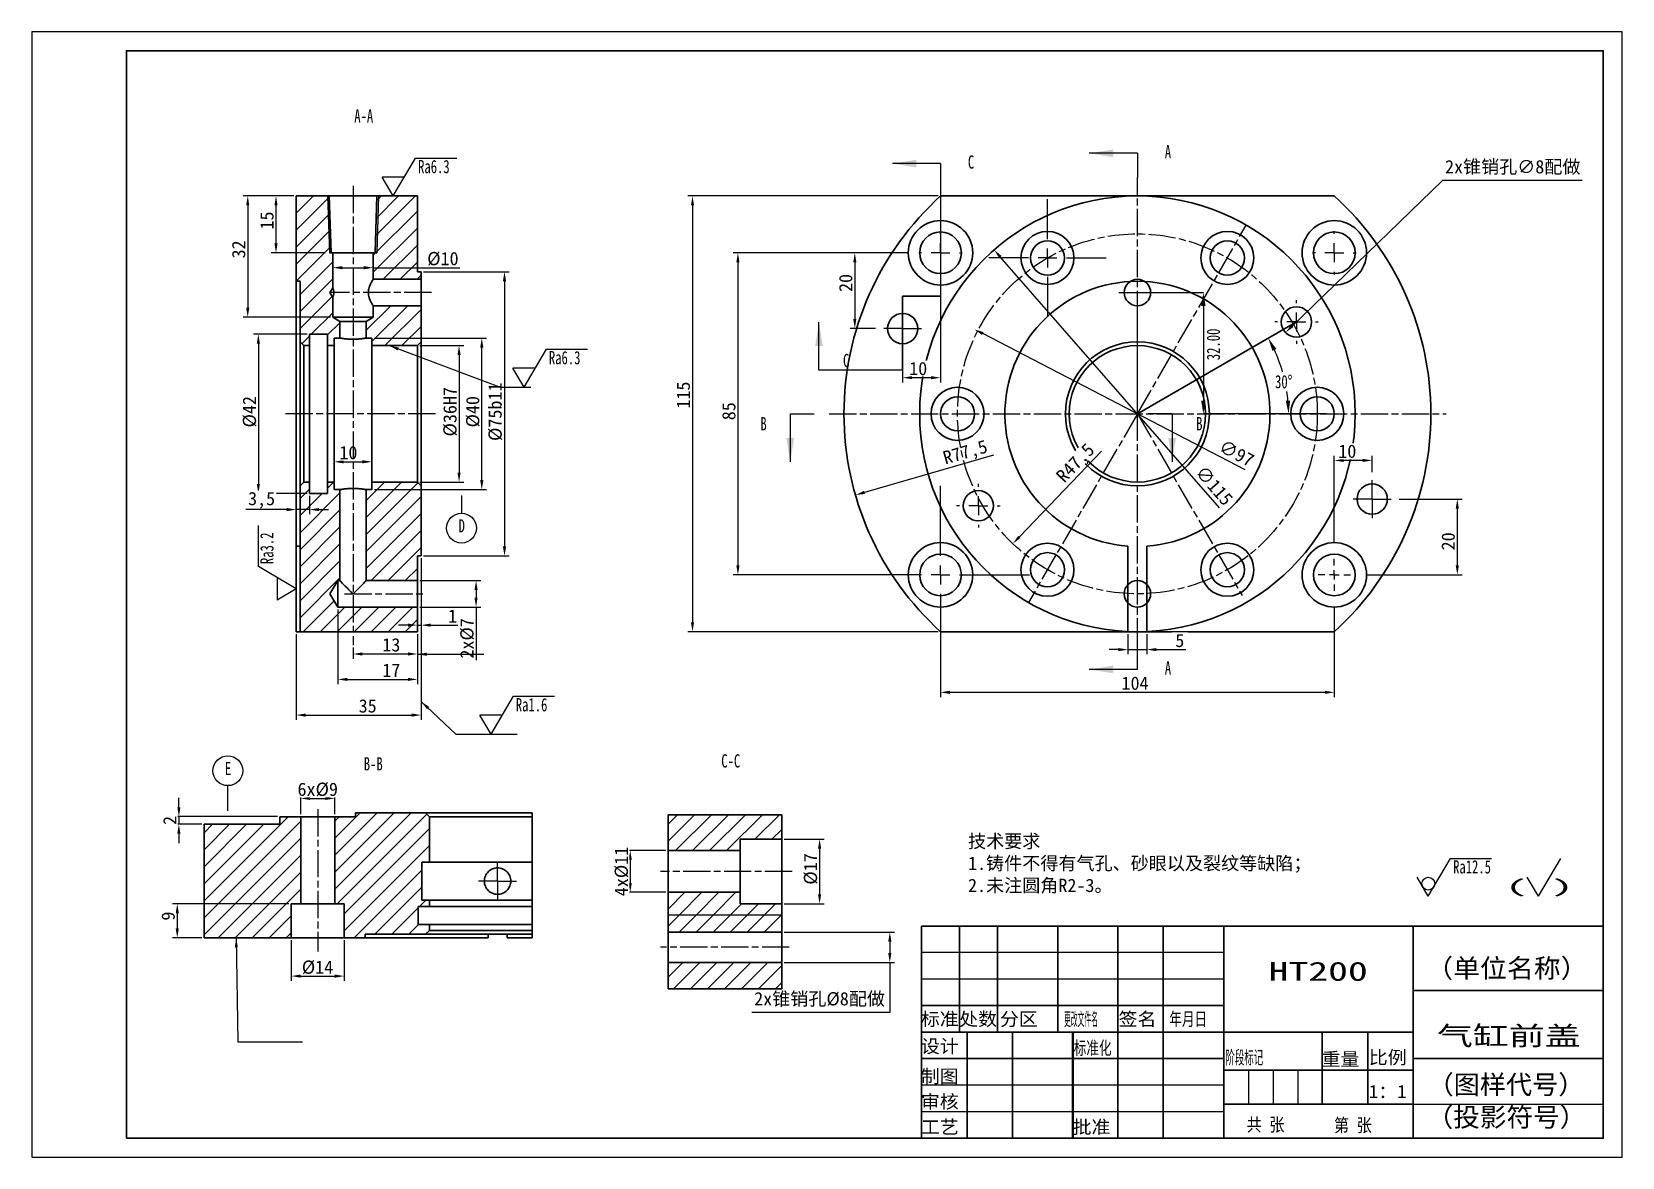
# Model space of a CAD drawing. Header units: millimetres. Extents: x 0 to 420, y 0 to 297.
import ezdxf
from ezdxf.enums import TextEntityAlignment as Align

# ---------------------------------------------------------------- set-up
doc = ezdxf.new("R2010")
doc.units = ezdxf.units.MM
doc.header["$LTSCALE"] = 0.3
doc.linetypes.add('ACAD_ISO08W100', pattern=[36, 24, -3, 6, -3])
doc.layers.add('10', color=7, linetype='Continuous')
for name, color, linetype, lineweight in [('尺寸', 3, 'Continuous', 25), ('点画线', 1, 'ACAD_ISO08W100', 25), ('粗实线', 5, 'Continuous', 30), ('细实线', 3, 'Continuous', 25)]:
    doc.layers.add(name, color=color, linetype=linetype, lineweight=lineweight)
doc.styles.add('SLDTEXTSTYLE2', font='TXT', dxfattribs={"width": 0.7})
doc.styles.add('SLDTEXTSTYLE5', font='TXT', dxfattribs={"width": 0.7})
doc.styles.get("Standard").update_dxf_attribs({"font": 'simfang.ttf', "height": 3.5})
doc.dimstyles.new('SLDDIMSTYLE0', dxfattribs={"dimtxt": 3.5, "dimasz": 3.5, "dimexe": 0, "dimexo": 0.0625, "dimgap": 0.875, "dimtad": 0, "dimtih": 1, "dimtoh": 1, "dimrnd": 1e-09, "dimzin": 12, "dimdsep": 46, "dimtxsty": 'SLDTEXTSTYLE5', "dimsah": 1, "dimcen": 0, "dimadec": 0, "dimazin": 3, "dimtfac": 1, "dimtofl": 0, "dimtmove": 0, "dimatfit": 3, "dimfxl": 1, "dimfrac": 2, "dimtolj": 1, "dimtzin": 12, "dimarcsym": 0})
doc.dimstyles.new('SLDDIMSTYLE3', dxfattribs={"dimtxt": 3.5, "dimasz": 3.5, "dimexe": 0, "dimexo": 0.0625, "dimgap": 0.875, "dimtad": 2, "dimrnd": 1e-09, "dimzin": 4, "dimdsep": 46, "dimtxsty": 'SLDTEXTSTYLE5', "dimsah": 1, "dimcen": 0.09, "dimadec": 0, "dimazin": 1, "dimtfac": 1, "dimtofl": 0, "dimtmove": 0, "dimatfit": 3, "dimfxl": 1, "dimfrac": 2, "dimtolj": 1, "dimtzin": 12, "dimarcsym": 0})
doc.dimstyles.new('线性', dxfattribs={"dimtxt": 3.5, "dimasz": 2.5, "dimexe": 1.25, "dimexo": 0.625, "dimtad": 1, "dimtxsty": 'Standard', "dimcen": 2.5, "dimadec": 0, "dimazin": 0, "dimtfac": 1, "dimtmove": 0, "dimatfit": 3, "dimfxl": 1, "dimtfill": 1, "dimarcsym": 0})
doc.dimstyles.new('角度', dxfattribs={"dimtxt": 3.5, "dimasz": 2.5, "dimexe": 1.25, "dimexo": 0.625, "dimtad": 1, "dimtih": 1, "dimtoh": 1, "dimtxsty": 'Standard', "dimcen": 2.5, "dimadec": 0, "dimazin": 0, "dimtfac": 1, "dimtmove": 0, "dimatfit": 3, "dimfxl": 1, "dimtfill": 1, "dimarcsym": 0})
pattern_1 = [(45, (-10.6277, -10.935), (-2.245064, 2.245064), [])]
pattern_2 = [(45, (-10.6277, -23.395), (-2.245064, 2.245064), [])]

msp = doc.modelspace()

# ---------------------------------------------------------------- texts
for s, width, p, p2 in [('标准', 0.976562, (234.789, 34.695), (244.789, 34.695)), ('处数', 0.976562, (244.919, 34.695), (254.919, 34.695)), ('分区', 0.976562, (255.672, 34.695), (265.672, 34.695)), (' 更改文件名', 0.355114, (271.568, 34.695), (281.568, 34.695)), ('签名', 0.976562, (286.997, 34.695), (296.997, 34.695)), ('年月日', 0.651042, (300.4, 34.695), (310.4, 34.695)), ('设计', 0.976562, (234.789, 27.535), (244.789, 27.535)), ('标准化', 0.651042, (275.153, 27.068), (285.153, 27.068)), ('阶段标记', 0.488281, (315.205, 24.578), (325.205, 24.578)), ('重量', 0.976562, (340.608, 24.111), (350.608, 24.111)), ('比例', 0.976562, (353.076, 24.578), (363.076, 24.578)), ('制图', 0.976562, (234.789, 19.597), (244.789, 19.597)), ('审核', 0.976562, (234.789, 12.904), (244.789, 12.904)), ('1：1', 0.976562, (353.076, 15.578), (363.076, 15.578)), ('工艺', 0.976562, (234.789, 6.211), (244.789, 6.211)), ('批准', 0.976562, (274.841, 6.211), (284.841, 6.211)), ('共 张', 0.78125, (320.816, 6.834), (330.816, 6.834)), ('第 张', 0.78125, (343.881, 6.678), (353.881, 6.678))]:
    msp.add_text(s, height=3.5, dxfattribs=dict(width=width)).set_placement(p, p2, align=Align.FIT)
for tag, text, width, p, p2 in [('HT200', '钢铁', 1.432014, (326.626, 46.553), (352.811, 46.553)), ('（单位名称）', '安徽工业大学', 0.971108, (368.252, 47.367), (410.869, 47.367)), ('气缸前盖', '', 1.297631, (371.074, 29.529), (409.039, 29.529)), ('（图样代号）', '', 0.944245, (368.593, 16.642), (410.032, 16.642)), ('（投影符号）', '', 0.961208, (368.345, 8.054), (410.528, 8.054))]:
    msp.add_attdef(tag, text=text, height=5, dxfattribs=dict(width=width)).set_placement(p, p2, align=Align.FIT)
at = {"layer": '尺寸', "width": 2.373585}
msp.add_text('( )', height=3.5, dxfattribs=at).set_placement((388.99, 69.727), (407.219, 69.727), align=Align.FIT)
at = {"layer": '尺寸', "char_height": 3.5}
for s, insert, attachment_point, style in [('B-B', (90.168, 105.552), 2, 'SLDTEXTSTYLE2'), ('C-C', (184.582, 106.346), 2, 'SLDTEXTSTYLE2'), ('Ra12.5', (375.347, 78.377), 1, 'SLDTEXTSTYLE5')]:
    msp.add_mtext(s, dxfattribs=dict(at, insert=insert, attachment_point=attachment_point, style=style))
at = {"layer": '尺寸', "insert": (247.25, 85.15), "char_height": 3.5, "attachment_point": 1}
msp.add_mtext_dynamic_manual_height_columns('技术要求\\P1.铸件不得有气孔、砂眼以及裂纹等缺陷；\\P2.未注圆角R2-3。', width=117.82048, gutter_width=17.5, heights=[0], dxfattribs=at)
at = {"layer": '细实线', "char_height": 3.5, "style": 'SLDTEXTSTYLE2'}
for s, insert, attachment_point in [('A-A', (87.658, 276.567), 2), ('A', (299.21, 267.108), 1), ('C', (247.21, 264.389), 1)]:
    msp.add_mtext(s, dxfattribs=dict(at, insert=insert, attachment_point=attachment_point))

# ---------------------------------------------------------------- blocks, each defined once
blk = doc.blocks.new('*D161')
at = {"layer": 'Defpoints', "color": 0, "transparency": 16777216}
for p in [(333.98, 220.43), (329.48, 209.83), (241.98, 196.18), (291.98, 196.18), (341.98, 196.18)]:
    blk.add_point(p, dxfattribs=at)
at = {"layer": '细实线', "color": 0, "lineweight": -2, "transparency": 16777216}
for start, end in [(16.1731, 24.9742), (5.0258, 8.4536)]:
    blk.add_arc((291.98, 196.18), 39.91, start, end, dxfattribs=at)
at = {"layer": '细实线', "color": 0, "transparency": 16777216}
for points in [[(327.64, 212.76), (328.68, 213.3), (326.54, 216.14)], [(332.32, 199.7), (331.15, 199.65), (331.89, 196.18)]]:
    blk.add_solid(points, dxfattribs=at)
at = {"layer": '细实线', "color": 0, "transparency": 16777216, "insert": (328.32, 206.42), "char_height": 3.5, "attachment_point": 1, "style": 'SLDTEXTSTYLE5'}
blk.add_mtext('\\A1;30°', dxfattribs=at)
blk = doc.blocks.new('*D162')
at = {"layer": 'Defpoints', "color": 0, "transparency": 16777216}
for p in [(248.92, 218.5), (335.04, 173.86)]:
    blk.add_point(p, dxfattribs=at)
at = {"layer": '尺寸', "color": 0, "lineweight": -2, "transparency": 16777216}
blk.add_line((320.44, 181.42), (251.14, 217.35), dxfattribs=at)
at = {"layer": '尺寸', "color": 0, "transparency": 16777216}
blk.add_solid([(251.33, 217.72), (250.94, 216.98), (248.92, 218.5)], dxfattribs=at)
at = {"layer": '尺寸', "color": 0, "transparency": 16777216, "insert": (314.76, 189.54), "char_height": 3.5, "attachment_point": 1, "rotation": 332.602, "bg_fill": 3, "box_fill_scale": 1.1, "bg_fill_color": 256, "bg_fill_true_color": 13158600, "bg_fill_transparency": 0}
blk.add_mtext('∅97', dxfattribs=at)
blk = doc.blocks.new('*D163')
at = {"layer": 'Defpoints', "color": 0, "transparency": 16777216}
for p in [(254.13, 239.47), (329.82, 152.89)]:
    blk.add_point(p, dxfattribs=at)
at = {"layer": '尺寸', "color": 0, "lineweight": -2, "transparency": 16777216}
blk.add_line((313.69, 171.35), (255.77, 237.59), dxfattribs=at)
at = {"layer": '尺寸', "color": 0, "transparency": 16777216}
blk.add_solid([(256.09, 237.86), (255.46, 237.31), (254.13, 239.47)], dxfattribs=at)
at = {"layer": '尺寸', "color": 0, "transparency": 16777216, "insert": (309.69, 182.89), "char_height": 3.5, "attachment_point": 1, "rotation": 311.1632, "bg_fill": 3, "box_fill_scale": 1.1, "bg_fill_color": 256, "bg_fill_true_color": 13158600, "bg_fill_transparency": 0}
blk.add_mtext('∅115', dxfattribs=at)
blk = doc.blocks.new('*D164')
at = {"layer": 'Defpoints', "color": 0, "transparency": 16777216}
for p in [(291.98, 228.18), (309.4, 196.18), (341.98, 196.18)]:
    blk.add_point(p, dxfattribs=at)
at = {"layer": '细实线', "color": 0, "lineweight": -2, "transparency": 16777216}
for p, q in [((292.04, 228.18), (309.4, 228.18)), ((309.4, 224.68), (309.4, 199.68)), ((341.91, 196.18), (309.4, 196.18))]:
    blk.add_line(p, q, dxfattribs=at)
at = {"layer": '细实线', "color": 0, "transparency": 16777216}
for points in [[(308.81, 224.68), (309.98, 224.68), (309.4, 228.18)], [(308.81, 199.68), (309.98, 199.68), (309.4, 196.18)]]:
    blk.add_solid(points, dxfattribs=at)
at = {"layer": '细实线', "color": 0, "transparency": 16777216, "insert": (310.27, 214.5), "char_height": 3.5, "attachment_point": 2, "rotation": 90, "style": 'SLDTEXTSTYLE5'}
blk.add_mtext('\\A1;32.00', dxfattribs=at)
blk = doc.blocks.new('*D165')
at = {"layer": 'Defpoints', "color": 0, "transparency": 16777216}
for p in [(231.98, 238.68), (186.48, 153.68), (231.98, 153.68)]:
    blk.add_point(p, dxfattribs=at)
at = {"layer": '尺寸', "color": 0, "lineweight": -2, "transparency": 16777216}
for p, q in [((231.35, 238.68), (185.23, 238.68)), ((186.48, 236.18), (186.48, 156.18)), ((231.35, 153.68), (185.23, 153.68))]:
    blk.add_line(p, q, dxfattribs=at)
at = {"layer": '尺寸', "color": 0, "transparency": 16777216}
for points in [[(186.06, 236.18), (186.89, 236.18), (186.48, 238.68)], [(186.06, 156.18), (186.89, 156.18), (186.48, 153.68)]]:
    blk.add_solid(points, dxfattribs=at)
at = {"layer": '尺寸', "color": 0, "transparency": 16777216, "insert": (182.31, 196.87), "char_height": 3.5, "attachment_point": 2, "rotation": 90, "bg_fill": 3, "box_fill_scale": 1.1, "bg_fill_color": 256, "bg_fill_true_color": 13158600, "bg_fill_transparency": 0}
blk.add_mtext('85', dxfattribs=at)
blk = doc.blocks.new('*D166')
at = {"layer": 'Defpoints', "color": 0, "transparency": 16777216}
for p in [(240.01, 253.68), (174.48, 138.68), (240.01, 138.68)]:
    blk.add_point(p, dxfattribs=at)
at = {"layer": '尺寸', "color": 0, "lineweight": -2, "transparency": 16777216}
for p, q in [((239.39, 253.68), (173.23, 253.68)), ((174.48, 251.18), (174.48, 141.18)), ((239.39, 138.68), (173.23, 138.68))]:
    blk.add_line(p, q, dxfattribs=at)
at = {"layer": '尺寸', "color": 0, "transparency": 16777216}
for points in [[(174.06, 251.18), (174.89, 251.18), (174.48, 253.68)], [(174.06, 141.18), (174.89, 141.18), (174.48, 138.68)]]:
    blk.add_solid(points, dxfattribs=at)
at = {"layer": '尺寸', "color": 0, "transparency": 16777216, "insert": (170.31, 201.13), "char_height": 3.5, "attachment_point": 2, "rotation": 90, "bg_fill": 3, "box_fill_scale": 1.1, "bg_fill_color": 256, "bg_fill_true_color": 13158600, "bg_fill_transparency": 0}
blk.add_mtext('115', dxfattribs=at)
blk = doc.blocks.new('*D167')
at = {"layer": 'Defpoints', "color": 0, "transparency": 16777216}
for p in [(291.98, 196.18), (217.5, 174.75)]:
    blk.add_point(p, dxfattribs=at)
at = {"layer": '尺寸', "color": 0, "lineweight": -2, "transparency": 16777216}
blk.add_line((254.01, 185.26), (219.9, 175.44), dxfattribs=at)
at = {"layer": '尺寸', "color": 0, "transparency": 16777216}
blk.add_solid([(219.78, 175.85), (220.01, 175.04), (217.5, 174.75)], dxfattribs=at)
at = {"layer": '尺寸', "color": 0, "transparency": 16777216, "insert": (240.28, 186.16), "char_height": 3.5, "attachment_point": 1, "rotation": 16.0497, "bg_fill": 3, "box_fill_scale": 1.1, "bg_fill_color": 256, "bg_fill_true_color": 13158600, "bg_fill_transparency": 0}
blk.add_mtext('R77,5', dxfattribs=at)
blk = doc.blocks.new('*D168')
at = {"layer": 'Defpoints', "color": 0, "transparency": 16777216}
for p in [(291.98, 196.18), (259.08, 161.92)]:
    blk.add_point(p, dxfattribs=at)
at = {"layer": '尺寸', "color": 0, "lineweight": -2, "transparency": 16777216}
blk.add_line((282.48, 186.3), (260.81, 163.72), dxfattribs=at)
at = {"layer": '尺寸', "color": 0, "transparency": 16777216}
blk.add_solid([(260.51, 164.01), (261.11, 163.43), (259.08, 161.92)], dxfattribs=at)
at = {"layer": '尺寸', "color": 0, "transparency": 16777216, "insert": (270.15, 180.19), "char_height": 3.5, "attachment_point": 1, "rotation": 46.1617, "bg_fill": 3, "box_fill_scale": 1.1, "bg_fill_color": 256, "bg_fill_true_color": 13158600, "bg_fill_transparency": 0}
blk.add_mtext('R47,5', dxfattribs=at)
blk = doc.blocks.new('*D169')
at = {"layer": 'Defpoints', "color": 0, "transparency": 16777216}
for p in [(289.48, 138.68), (294.48, 138.68), (294.48, 133.96)]:
    blk.add_point(p, dxfattribs=at)
at = {"layer": '尺寸', "color": 0, "lineweight": -2, "transparency": 16777216}
for p, q in [((289.48, 138.06), (289.48, 132.71)), ((294.48, 138.06), (294.48, 132.71)), ((286.98, 133.96), (284.48, 133.96)), ((289.48, 133.96), (294.48, 133.96)), ((296.98, 133.96), (304.76, 133.96))]:
    blk.add_line(p, q, dxfattribs=at)
at = {"layer": '尺寸', "color": 0, "transparency": 16777216}
for points in [[(286.98, 134.38), (286.98, 133.54), (289.48, 133.96)], [(296.98, 134.38), (296.98, 133.54), (294.48, 133.96)]]:
    blk.add_solid(points, dxfattribs=at)
at = {"layer": '尺寸', "color": 0, "transparency": 16777216, "insert": (303.17, 138.13), "char_height": 3.5, "attachment_point": 2, "bg_fill": 3, "box_fill_scale": 1.1, "bg_fill_color": 256, "bg_fill_true_color": 13158600, "bg_fill_transparency": 0}
blk.add_mtext('5', dxfattribs=at)
blk = doc.blocks.new('*D170')
at = {"layer": 'Defpoints', "color": 0, "transparency": 16777216}
for p in [(336.85, 223.21), (331.1, 217.65)]:
    blk.add_point(p, dxfattribs=at)
at = {"layer": '尺寸', "color": 0, "lineweight": -2, "transparency": 16777216}
for p, q in [((372.58, 257.75), (332.9, 219.39)), ((409.42, 257.75), (372.58, 257.75))]:
    blk.add_line(p, q, dxfattribs=at)
at = {"layer": '尺寸', "color": 0, "transparency": 16777216}
blk.add_solid([(332.61, 219.69), (333.19, 219.09), (331.1, 217.65)], dxfattribs=at)
at = {"layer": '尺寸', "color": 0, "transparency": 16777216, "insert": (373.21, 263.15), "char_height": 3.5, "attachment_point": 1, "bg_fill": 3, "box_fill_scale": 1.1, "bg_fill_color": 256, "bg_fill_true_color": 13158600, "bg_fill_transparency": 0}
blk.add_mtext('2x锥销孔∅8配做', dxfattribs=at)
blk = doc.blocks.new('*D171')
at = {"layer": 'Defpoints', "color": 0, "transparency": 16777216}
for p in [(360.48, 173.68), (351.98, 153.68), (376.46, 153.68)]:
    blk.add_point(p, dxfattribs=at)
at = {"layer": '尺寸', "color": 0, "lineweight": -2, "transparency": 16777216}
for p, q in [((361.1, 173.68), (377.71, 173.68)), ((376.46, 171.18), (376.46, 156.18)), ((352.6, 153.68), (377.71, 153.68))]:
    blk.add_line(p, q, dxfattribs=at)
at = {"layer": '尺寸', "color": 0, "transparency": 16777216}
for points in [[(376.04, 171.18), (376.87, 171.18), (376.46, 173.68)], [(376.04, 156.18), (376.87, 156.18), (376.46, 153.68)]]:
    blk.add_solid(points, dxfattribs=at)
at = {"layer": '尺寸', "color": 0, "transparency": 16777216, "insert": (372.29, 162.53), "char_height": 3.5, "attachment_point": 2, "rotation": 90, "bg_fill": 3, "box_fill_scale": 1.1, "bg_fill_color": 256, "bg_fill_true_color": 13158600, "bg_fill_transparency": 0}
blk.add_mtext('20', dxfattribs=at)
blk = doc.blocks.new('*D172')
at = {"layer": 'Defpoints', "color": 0, "transparency": 16777216}
for p in [(353.98, 180.18), (343.98, 161.68)]:
    blk.add_point(p, dxfattribs=at)
at = {"layer": '尺寸', "color": 0, "lineweight": -2, "transparency": 16777216}
for p, q in [((343.98, 162.31), (343.98, 185.13)), ((353.98, 180.81), (353.98, 185.13)), ((351.48, 183.88), (346.48, 183.88))]:
    blk.add_line(p, q, dxfattribs=at)
at = {"layer": '尺寸', "color": 0, "transparency": 16777216}
for points in [[(346.48, 184.3), (346.48, 183.47), (343.98, 183.88)], [(351.48, 184.3), (351.48, 183.47), (353.98, 183.88)]]:
    blk.add_solid(points, dxfattribs=at)
at = {"layer": '尺寸', "color": 0, "transparency": 16777216, "insert": (347.41, 188.05), "char_height": 3.5, "attachment_point": 2, "bg_fill": 3, "box_fill_scale": 1.1, "bg_fill_color": 256, "bg_fill_true_color": 13158600, "bg_fill_transparency": 0}
blk.add_mtext('10', dxfattribs=at)
at = {"layer": 'Defpoints', "color": 0, "transparency": 16777216}
blk.add_point((343.98, 183.88), dxfattribs=at)
blk = doc.blocks.new('*D173')
at = {"layer": 'Defpoints', "color": 0, "transparency": 16777216}
for p in [(231.98, 238.68), (217.34, 218.68), (223.48, 218.68)]:
    blk.add_point(p, dxfattribs=at)
at = {"layer": '尺寸', "color": 0, "lineweight": -2, "transparency": 16777216}
for p, q in [((231.35, 238.68), (216.09, 238.68)), ((217.34, 236.18), (217.34, 221.18)), ((222.85, 218.68), (216.09, 218.68))]:
    blk.add_line(p, q, dxfattribs=at)
at = {"layer": '尺寸', "color": 0, "transparency": 16777216}
for points in [[(216.93, 236.18), (217.76, 236.18), (217.34, 238.68)], [(216.93, 221.18), (217.76, 221.18), (217.34, 218.68)]]:
    blk.add_solid(points, dxfattribs=at)
at = {"layer": '尺寸', "color": 0, "transparency": 16777216, "insert": (213.18, 230.72), "char_height": 3.5, "attachment_point": 2, "rotation": 90, "bg_fill": 3, "box_fill_scale": 1.1, "bg_fill_color": 256, "bg_fill_true_color": 13158600, "bg_fill_transparency": 0}
blk.add_mtext('20', dxfattribs=at)
blk = doc.blocks.new('*D174')
at = {"layer": 'Defpoints', "color": 0, "transparency": 16777216}
blk.add_point((239.98, 230.68), dxfattribs=at)
at = {"layer": '尺寸', "color": 0, "lineweight": -2, "transparency": 16777216}
for p, q in [((239.98, 230.06), (239.98, 204.47)), ((229.98, 211.56), (229.98, 204.47)), ((237.48, 205.72), (232.48, 205.72))]:
    blk.add_line(p, q, dxfattribs=at)
at = {"layer": '尺寸', "color": 0, "transparency": 16777216}
for points in [[(232.48, 206.14), (232.48, 205.31), (229.98, 205.72)], [(237.48, 206.14), (237.48, 205.31), (239.98, 205.72)]]:
    blk.add_solid(points, dxfattribs=at)
at = {"layer": '尺寸', "color": 0, "transparency": 16777216, "insert": (234.09, 209.89), "char_height": 3.5, "attachment_point": 2, "bg_fill": 3, "box_fill_scale": 1.1, "bg_fill_color": 256, "bg_fill_true_color": 13158600, "bg_fill_transparency": 0}
blk.add_mtext('10', dxfattribs=at)
at = {"layer": 'Defpoints', "color": 0, "transparency": 16777216}
for p in [(229.98, 212.18), (229.98, 205.72)]:
    blk.add_point(p, dxfattribs=at)
blk = doc.blocks.new('*D175')
at = {"layer": 'Defpoints', "color": 0, "transparency": 16777216}
for p in [(239.98, 145.68), (343.98, 145.68), (343.98, 122.68)]:
    blk.add_point(p, dxfattribs=at)
at = {"layer": '尺寸', "color": 0, "lineweight": -2, "transparency": 16777216}
for p, q in [((239.98, 145.06), (239.98, 121.43)), ((343.98, 145.06), (343.98, 121.43)), ((242.48, 122.68), (341.48, 122.68))]:
    blk.add_line(p, q, dxfattribs=at)
at = {"layer": '尺寸', "color": 0, "transparency": 16777216}
for points in [[(242.48, 123.1), (242.48, 122.26), (239.98, 122.68)], [(341.48, 123.1), (341.48, 122.26), (343.98, 122.68)]]:
    blk.add_solid(points, dxfattribs=at)
at = {"layer": '尺寸', "color": 0, "transparency": 16777216, "insert": (291.35, 126.85), "char_height": 3.5, "attachment_point": 2, "bg_fill": 3, "box_fill_scale": 1.1, "bg_fill_color": 256, "bg_fill_true_color": 13158600, "bg_fill_transparency": 0}
blk.add_mtext('104', dxfattribs=at)
blk = doc.blocks.new('SW_CENTERMARKSYMBOL_0')
at = {"layer": '10', "color": 0}
for p, q in [((0, 5), (0, 15.5)), ((-5, 0), (-15.5, 0)), ((0, 0), (-2.5, 0)), ((0, 0), (0, 2.5)), ((0, 0), (0, -2.5)), ((0, 0), (2.5, 0)), ((5, 0), (15.5, 0)), ((0, -5), (0, -15.5))]:
    blk.add_line(p, q, dxfattribs=at)
blk = doc.blocks.new('SW_CENTERMARKSYMBOL_1')
at = {"layer": '10', "color": 0}
for p, q in [((0, 2.5), (0, 4.25)), ((-2.5, 0), (-4.25, 0)), ((0, 0), (-1.25, 0)), ((0, 0), (0, 1.25)), ((0, 0), (0, -1.25)), ((0, 0), (1.25, 0)), ((2.5, 0), (4.25, 0)), ((0, -2.5), (0, -4.25))]:
    blk.add_line(p, q, dxfattribs=at)
blk = doc.blocks.new('SW_CENTERMARKSYMBOL_2')
at = {"layer": '10', "color": 0}
for p, q in [((0, 5), (0, 23.5)), ((-5, 0), (-23.5, 0)), ((0, 0), (-2.5, 0)), ((0, 0), (0, 2.5)), ((0, 0), (0, -2.5)), ((0, 0), (2.5, 0)), ((5, 0), (23.5, 0)), ((0, -5), (0, -23.5))]:
    blk.add_line(p, q, dxfattribs=at)
blk = doc.blocks.new('SW_CENTERMARKSYMBOL_3')
at = {"layer": '10', "color": 0}
for p, q in [((0, 5), (0, 5.75)), ((-5, 0), (-5.75, 0)), ((0, 0), (-2.5, 0)), ((0, 0), (0, 2.5)), ((0, 0), (0, -2.5)), ((0, 0), (2.5, 0)), ((5, 0), (5.75, 0)), ((0, -5), (0, -5.75))]:
    blk.add_line(p, q, dxfattribs=at)
blk = doc.blocks.new('SW_CENTERMARKSYMBOL_4')
at = {"layer": '10', "color": 0}
for p, q in [((0, 5), (0, 5.75)), ((-5, 0), (-5.75, 0)), ((0, 0), (-2.5, 0)), ((0, 0), (0, 2.5)), ((0, 0), (0, -2.5)), ((0, 0), (2.5, 0)), ((5, 0), (5.75, 0)), ((0, -5), (0, -5.75))]:
    blk.add_line(p, q, dxfattribs=at)
blk = doc.blocks.new('SW_CENTERMARKSYMBOL_5')
at = {"layer": '10', "color": 0}
for p, q in [((0, 5), (0, 5.75)), ((-5, 0), (-5.75, 0)), ((0, 0), (-2.5, 0)), ((0, 0), (0, 2.5)), ((0, 0), (0, -2.5)), ((0, 0), (2.5, 0)), ((5, 0), (5.75, 0)), ((0, -5), (0, -5.75))]:
    blk.add_line(p, q, dxfattribs=at)
blk = doc.blocks.new('SW_CENTERMARKSYMBOL_6')
at = {"layer": '10', "color": 0}
for p, q in [((0, 5), (0, 5.75)), ((-5, 0), (-5.75, 0)), ((0, 0), (-2.5, 0)), ((0, 0), (0, 2.5)), ((0, 0), (0, -2.5)), ((0, 0), (2.5, 0)), ((5, 0), (5.75, 0)), ((0, -5), (0, -5.75))]:
    blk.add_line(p, q, dxfattribs=at)
blk = doc.blocks.new('SW_CENTERMARKSYMBOL_7')
at = {"layer": '10', "color": 0}
for p, q in [((0, 2.5), (0, 5)), ((-2.5, 0), (-5, 0)), ((0, 0), (-2.5, 0)), ((0, 0), (0, 2.5)), ((0, 0), (0, -2.5)), ((0, 0), (2.5, 0)), ((2.5, 0), (5, 0)), ((0, -2.5), (0, -5))]:
    blk.add_line(p, q, dxfattribs=at)
blk = doc.blocks.new('SW_CENTERMARKSYMBOL_8')
at = {"layer": '10', "color": 0}
for p, q in [((0, 2.5), (0, 5)), ((-2.5, 0), (-5, 0)), ((0, 0), (-2.5, 0)), ((0, 0), (0, 2.5)), ((0, 0), (0, -2.5)), ((0, 0), (2.5, 0)), ((2.5, 0), (5, 0)), ((0, -2.5), (0, -5))]:
    blk.add_line(p, q, dxfattribs=at)
blk = doc.blocks.new('*D176')
at = {"layer": 'Defpoints', "color": 0, "transparency": 16777216}
for p in [(64.49, 253.68), (69.83, 253.68), (78.12, 238.68)]:
    blk.add_point(p, dxfattribs=at)
at = {"layer": '尺寸', "color": 0, "lineweight": -2, "transparency": 16777216}
for p, q in [((69.21, 253.68), (63.24, 253.68)), ((64.49, 241.18), (64.49, 251.18)), ((77.5, 238.68), (63.24, 238.68))]:
    blk.add_line(p, q, dxfattribs=at)
at = {"layer": '尺寸', "color": 0, "transparency": 16777216}
for points in [[(64.08, 251.18), (64.91, 251.18), (64.49, 253.68)], [(64.08, 241.18), (64.91, 241.18), (64.49, 238.68)]]:
    blk.add_solid(points, dxfattribs=at)
at = {"layer": '尺寸', "color": 0, "transparency": 16777216, "insert": (60.33, 247.21), "char_height": 3.5, "attachment_point": 2, "rotation": 90, "bg_fill": 3, "box_fill_scale": 1.1, "bg_fill_color": 256, "bg_fill_true_color": 13158600, "bg_fill_transparency": 0}
blk.add_mtext('15', dxfattribs=at)
blk = doc.blocks.new('*D177')
at = {"layer": 'Defpoints', "color": 0, "transparency": 16777216}
for p in [(69.83, 253.68), (57.03, 221.68), (79.48, 221.68)]:
    blk.add_point(p, dxfattribs=at)
at = {"layer": '尺寸', "color": 0, "lineweight": -2, "transparency": 16777216}
for p, q in [((69.21, 253.68), (55.78, 253.68)), ((57.03, 251.18), (57.03, 224.18)), ((78.86, 221.68), (55.78, 221.68))]:
    blk.add_line(p, q, dxfattribs=at)
at = {"layer": '尺寸', "color": 0, "transparency": 16777216}
for points in [[(56.61, 251.18), (57.44, 251.18), (57.03, 253.68)], [(56.61, 224.18), (57.44, 224.18), (57.03, 221.68)]]:
    blk.add_solid(points, dxfattribs=at)
at = {"layer": '尺寸', "color": 0, "transparency": 16777216, "insert": (52.86, 239.58), "char_height": 3.5, "attachment_point": 2, "rotation": 90, "bg_fill": 3, "box_fill_scale": 1.1, "bg_fill_color": 256, "bg_fill_true_color": 13158600, "bg_fill_transparency": 0}
blk.add_mtext('32', dxfattribs=at)
blk = doc.blocks.new('*D178')
at = {"layer": 'Defpoints', "color": 0, "transparency": 16777216}
for p in [(73.33, 217.18), (59.83, 175.18), (73.33, 175.18)]:
    blk.add_point(p, dxfattribs=at)
at = {"layer": '尺寸', "color": 0, "lineweight": -2, "transparency": 16777216}
for p, q in [((72.71, 217.18), (58.58, 217.18)), ((59.83, 214.68), (59.83, 177.68)), ((72.71, 175.18), (58.58, 175.18))]:
    blk.add_line(p, q, dxfattribs=at)
at = {"layer": '尺寸', "color": 0, "transparency": 16777216}
for points in [[(59.41, 214.68), (60.25, 214.68), (59.83, 217.18)], [(59.41, 177.68), (60.25, 177.68), (59.83, 175.18)]]:
    blk.add_solid(points, dxfattribs=at)
at = {"layer": '尺寸', "color": 0, "transparency": 16777216, "insert": (55.71, 196.73), "char_height": 3.5, "attachment_point": 2, "rotation": 90, "bg_fill": 3, "box_fill_scale": 1.1, "bg_fill_color": 256, "bg_fill_true_color": 13158600, "bg_fill_transparency": 0}
blk.add_mtext('%%c42', dxfattribs=at)
blk = doc.blocks.new('*D179')
at = {"layer": 'Defpoints', "color": 0, "transparency": 16777216}
for p in [(73.33, 175.18), (73.33, 170.91), (69.83, 138.68)]:
    blk.add_point(p, dxfattribs=at)
at = {"layer": '尺寸', "color": 0, "lineweight": -2, "transparency": 16777216}
for p, q in [((73.33, 174.56), (73.33, 169.66)), ((67.33, 170.91), (56.52, 170.91)), ((69.83, 139.31), (69.83, 172.16)), ((73.33, 170.91), (69.83, 170.91)), ((75.83, 170.91), (78.33, 170.91))]:
    blk.add_line(p, q, dxfattribs=at)
at = {"layer": '尺寸', "color": 0, "transparency": 16777216}
for points in [[(67.33, 171.32), (67.33, 170.49), (69.83, 170.91)], [(75.83, 171.32), (75.83, 170.49), (73.33, 170.91)]]:
    blk.add_solid(points, dxfattribs=at)
at = {"layer": '尺寸', "color": 0, "transparency": 16777216, "insert": (60.68, 175.57), "char_height": 3.5, "attachment_point": 2, "bg_fill": 3, "box_fill_scale": 1.1, "bg_fill_color": 256, "bg_fill_true_color": 13158600, "bg_fill_transparency": 0}
blk.add_mtext('3,5', dxfattribs=at)
blk = doc.blocks.new('*D180')
at = {"layer": 'Defpoints', "color": 0, "transparency": 16777216}
for p in [(89.83, 183.53), (79.83, 176.18), (89.83, 176.18)]:
    blk.add_point(p, dxfattribs=at)
at = {"layer": '尺寸', "color": 0, "lineweight": -2, "transparency": 16777216}
for p, q in [((79.83, 176.81), (79.83, 184.78)), ((82.33, 183.53), (87.33, 183.53)), ((89.83, 176.81), (89.83, 184.78))]:
    blk.add_line(p, q, dxfattribs=at)
at = {"layer": '尺寸', "color": 0, "transparency": 16777216}
for points in [[(82.33, 183.94), (82.33, 183.11), (79.83, 183.53)], [(87.33, 183.94), (87.33, 183.11), (89.83, 183.53)]]:
    blk.add_solid(points, dxfattribs=at)
at = {"layer": '尺寸', "color": 0, "transparency": 16777216, "insert": (83.6, 187.69), "char_height": 3.5, "attachment_point": 2, "bg_fill": 3, "box_fill_scale": 1.1, "bg_fill_color": 256, "bg_fill_true_color": 13158600, "bg_fill_transparency": 0}
blk.add_mtext('10', dxfattribs=at)
blk = doc.blocks.new('*D181')
at = {"layer": 'Defpoints', "color": 0, "transparency": 16777216}
for p in [(79.48, 238.68), (90.18, 234.75), (90.18, 231.68)]:
    blk.add_point(p, dxfattribs=at)
at = {"layer": '尺寸', "color": 0, "lineweight": -2, "transparency": 16777216}
for p, q in [((79.48, 238.06), (79.48, 233.5)), ((90.18, 232.31), (90.18, 236)), ((81.98, 234.75), (87.68, 234.75)), ((90.18, 234.75), (113.01, 234.75))]:
    blk.add_line(p, q, dxfattribs=at)
at = {"layer": '尺寸', "color": 0, "transparency": 16777216}
for points in [[(81.98, 235.16), (81.98, 234.33), (79.48, 234.75)], [(87.68, 235.16), (87.68, 234.33), (90.18, 234.75)]]:
    blk.add_solid(points, dxfattribs=at)
at = {"layer": '尺寸', "color": 0, "transparency": 16777216, "insert": (108.56, 238.91), "char_height": 3.5, "attachment_point": 2, "bg_fill": 3, "box_fill_scale": 1.1, "bg_fill_color": 256, "bg_fill_true_color": 13158600, "bg_fill_transparency": 0}
blk.add_mtext('%%c10', dxfattribs=at)
blk = doc.blocks.new('*D182')
at = {"layer": 'Defpoints', "color": 0, "transparency": 16777216}
for p in [(101.83, 214.18), (101.83, 178.18), (112.83, 178.18)]:
    blk.add_point(p, dxfattribs=at)
at = {"layer": '尺寸', "color": 0, "lineweight": -2, "transparency": 16777216}
for p, q in [((102.46, 214.18), (114.08, 214.18)), ((112.83, 211.68), (112.83, 180.68)), ((102.46, 178.18), (114.08, 178.18))]:
    blk.add_line(p, q, dxfattribs=at)
at = {"layer": '尺寸', "color": 0, "transparency": 16777216}
for points in [[(112.41, 211.68), (113.25, 211.68), (112.83, 214.18)], [(112.41, 180.68), (113.25, 180.68), (112.83, 178.18)]]:
    blk.add_solid(points, dxfattribs=at)
at = {"layer": '尺寸', "color": 0, "transparency": 16777216, "insert": (108.67, 196.73), "char_height": 3.5, "attachment_point": 2, "rotation": 90, "bg_fill": 3, "box_fill_scale": 1.1, "bg_fill_color": 256, "bg_fill_true_color": 13158600, "bg_fill_transparency": 0}
blk.add_mtext('%%c36H7', dxfattribs=at)
blk = doc.blocks.new('*D183')
at = {"layer": 'Defpoints', "color": 0, "transparency": 16777216}
for p in [(89.83, 216.18), (118.83, 216.18), (89.83, 176.18)]:
    blk.add_point(p, dxfattribs=at)
at = {"layer": '尺寸', "color": 0, "lineweight": -2, "transparency": 16777216}
for p, q in [((90.46, 216.18), (120.08, 216.18)), ((118.83, 178.68), (118.83, 213.68)), ((90.46, 176.18), (120.08, 176.18))]:
    blk.add_line(p, q, dxfattribs=at)
at = {"layer": '尺寸', "color": 0, "transparency": 16777216}
for points in [[(118.41, 213.68), (119.25, 213.68), (118.83, 216.18)], [(118.41, 178.68), (119.25, 178.68), (118.83, 176.18)]]:
    blk.add_solid(points, dxfattribs=at)
at = {"layer": '尺寸', "color": 0, "transparency": 16777216, "insert": (114.67, 196.73), "char_height": 3.5, "attachment_point": 2, "rotation": 90, "bg_fill": 3, "box_fill_scale": 1.1, "bg_fill_color": 256, "bg_fill_true_color": 13158600, "bg_fill_transparency": 0}
blk.add_mtext('%%c40', dxfattribs=at)
blk = doc.blocks.new('*D184')
at = {"layer": 'Defpoints', "color": 0, "transparency": 16777216}
for p in [(102.83, 233.68), (102.83, 158.68), (124.83, 158.68)]:
    blk.add_point(p, dxfattribs=at)
at = {"layer": '尺寸', "color": 0, "lineweight": -2, "transparency": 16777216}
for p, q in [((103.46, 233.68), (126.08, 233.68)), ((124.83, 231.18), (124.83, 161.18)), ((103.46, 158.68), (126.08, 158.68))]:
    blk.add_line(p, q, dxfattribs=at)
at = {"layer": '尺寸', "color": 0, "transparency": 16777216}
for points in [[(124.41, 231.18), (125.25, 231.18), (124.83, 233.68)], [(124.41, 161.18), (125.25, 161.18), (124.83, 158.68)]]:
    blk.add_solid(points, dxfattribs=at)
at = {"layer": '尺寸', "color": 0, "transparency": 16777216, "insert": (120.59, 196.73), "char_height": 3.5, "attachment_point": 2, "rotation": 90, "bg_fill": 3, "box_fill_scale": 1.1, "bg_fill_color": 256, "bg_fill_true_color": 13158600, "bg_fill_transparency": 0}
blk.add_mtext('%%c75b11', dxfattribs=at)
blk = doc.blocks.new('*D185')
at = {"layer": 'Defpoints', "color": 0, "transparency": 16777216}
for p in [(101.83, 152.18), (101.83, 145.18), (117.32, 145.18)]:
    blk.add_point(p, dxfattribs=at)
at = {"layer": '尺寸', "color": 0, "lineweight": -2, "transparency": 16777216}
for p, q in [((102.46, 152.18), (118.57, 152.18)), ((117.32, 149.68), (117.32, 147.68)), ((102.46, 145.18), (118.57, 145.18)), ((117.32, 145.18), (117.32, 131.16))]:
    blk.add_line(p, q, dxfattribs=at)
at = {"layer": '尺寸', "color": 0, "transparency": 16777216}
for points in [[(116.9, 149.68), (117.73, 149.68), (117.32, 152.18)], [(116.9, 147.68), (117.73, 147.68), (117.32, 145.18)]]:
    blk.add_solid(points, dxfattribs=at)
at = {"layer": '尺寸', "color": 0, "transparency": 16777216, "insert": (113.15, 136.92), "char_height": 3.5, "attachment_point": 2, "rotation": 90, "bg_fill": 3, "box_fill_scale": 1.1, "bg_fill_color": 256, "bg_fill_true_color": 13158600, "bg_fill_transparency": 0}
blk.add_mtext('2x%%c7', dxfattribs=at)
blk = doc.blocks.new('*D186')
at = {"layer": 'Defpoints', "color": 0, "transparency": 16777216}
for p in [(101.83, 138.68), (84.83, 135.1), (101.83, 132.8)]:
    blk.add_point(p, dxfattribs=at)
at = {"layer": '尺寸', "color": 0, "lineweight": -2, "transparency": 16777216}
for p, q in [((84.83, 134.47), (84.83, 131.55)), ((101.83, 138.06), (101.83, 131.55)), ((87.33, 132.8), (99.33, 132.8))]:
    blk.add_line(p, q, dxfattribs=at)
at = {"layer": '尺寸', "color": 0, "transparency": 16777216}
for points in [[(87.33, 133.22), (87.33, 132.38), (84.83, 132.8)], [(99.33, 133.22), (99.33, 132.38), (101.83, 132.8)]]:
    blk.add_solid(points, dxfattribs=at)
at = {"layer": '尺寸', "color": 0, "transparency": 16777216, "insert": (94.95, 136.97), "char_height": 3.5, "attachment_point": 2, "bg_fill": 3, "box_fill_scale": 1.1, "bg_fill_color": 256, "bg_fill_true_color": 13158600, "bg_fill_transparency": 0}
blk.add_mtext('13', dxfattribs=at)
blk = doc.blocks.new('*D187')
at = {"layer": 'Defpoints', "color": 0, "transparency": 16777216}
for p in [(80.83, 145.18), (101.83, 138.68), (101.83, 126.09)]:
    blk.add_point(p, dxfattribs=at)
at = {"layer": '尺寸', "color": 0, "lineweight": -2, "transparency": 16777216}
for p, q in [((80.83, 144.56), (80.83, 124.84)), ((101.83, 138.06), (101.83, 124.84)), ((83.33, 126.09), (99.33, 126.09))]:
    blk.add_line(p, q, dxfattribs=at)
at = {"layer": '尺寸', "color": 0, "transparency": 16777216}
for points in [[(83.33, 126.51), (83.33, 125.68), (80.83, 126.09)], [(99.33, 126.51), (99.33, 125.68), (101.83, 126.09)]]:
    blk.add_solid(points, dxfattribs=at)
at = {"layer": '尺寸', "color": 0, "transparency": 16777216, "insert": (94.95, 130.26), "char_height": 3.5, "attachment_point": 2, "bg_fill": 3, "box_fill_scale": 1.1, "bg_fill_color": 256, "bg_fill_true_color": 13158600, "bg_fill_transparency": 0}
blk.add_mtext('17', dxfattribs=at)
blk = doc.blocks.new('*D188')
at = {"layer": 'Defpoints', "color": 0, "transparency": 16777216}
for p in [(102.83, 158.68), (69.83, 138.68), (102.83, 116.68)]:
    blk.add_point(p, dxfattribs=at)
at = {"layer": '尺寸', "color": 0, "lineweight": -2, "transparency": 16777216}
for p, q in [((102.83, 158.06), (102.83, 115.43)), ((69.83, 138.06), (69.83, 115.43)), ((72.33, 116.68), (100.33, 116.68))]:
    blk.add_line(p, q, dxfattribs=at)
at = {"layer": '尺寸', "color": 0, "transparency": 16777216}
for points in [[(72.33, 117.1), (72.33, 116.26), (69.83, 116.68)], [(100.33, 117.1), (100.33, 116.26), (102.83, 116.68)]]:
    blk.add_solid(points, dxfattribs=at)
at = {"layer": '尺寸', "color": 0, "transparency": 16777216, "insert": (88.7, 120.85), "char_height": 3.5, "attachment_point": 2, "bg_fill": 3, "box_fill_scale": 1.1, "bg_fill_color": 256, "bg_fill_true_color": 13158600, "bg_fill_transparency": 0}
blk.add_mtext('35', dxfattribs=at)
blk = doc.blocks.new('*D189')
at = {"layer": 'Defpoints', "color": 0, "transparency": 16777216}
for p in [(102.83, 158.68), (101.83, 138.68), (102.83, 140.42)]:
    blk.add_point(p, dxfattribs=at)
at = {"layer": '尺寸', "color": 0, "lineweight": -2, "transparency": 16777216}
for p, q in [((102.83, 158.06), (102.83, 139.17)), ((99.33, 140.42), (96.83, 140.42)), ((101.83, 139.31), (101.83, 141.67)), ((101.83, 140.42), (102.83, 140.42)), ((105.33, 140.42), (112.47, 140.42))]:
    blk.add_line(p, q, dxfattribs=at)
at = {"layer": '尺寸', "color": 0, "transparency": 16777216}
for points in [[(99.33, 140.83), (99.33, 140), (101.83, 140.42)], [(105.33, 140.83), (105.33, 140), (102.83, 140.42)]]:
    blk.add_solid(points, dxfattribs=at)
at = {"layer": '尺寸', "color": 0, "transparency": 16777216, "insert": (111.11, 144.54), "char_height": 3.5, "attachment_point": 2, "bg_fill": 3, "box_fill_scale": 1.1, "bg_fill_color": 256, "bg_fill_true_color": 13158600, "bg_fill_transparency": 0}
blk.add_mtext('1', dxfattribs=at)
blk = doc.blocks.new('SW_SFSYMBOL_2')
at = {"layer": '10', "color": 0}
for p, q in [((-6.55, -5), (-0.65, 5)), ((-0.65, 5), (10.18, 5)), ((-6.55, -5), (-9.49, 0)), ((-3.6, 0), (-9.49, 0))]:
    blk.add_line(p, q, dxfattribs=at)
at = {"layer": '10', "color": 0, "insert": (0, 4.51), "char_height": 3.5, "attachment_point": 1, "style": 'SLDTEXTSTYLE5'}
blk.add_mtext('Ra3.2', dxfattribs=at)
blk = doc.blocks.new('SW_SFSYMBOL_3')
at = {"layer": '10', "color": 0}
for p, q in [((-5, -0.65), (-5, 10.18)), ((5, -6.54), (-5, -0.65)), ((0, -3.6), (0, -9.49)), ((5, -6.54), (0, -9.49))]:
    blk.add_line(p, q, dxfattribs=at)
at = {"layer": '10', "color": 0, "insert": (-4.51, 0), "char_height": 3.5, "attachment_point": 1, "rotation": 90, "style": 'SLDTEXTSTYLE5'}
blk.add_mtext('Ra1.6', dxfattribs=at)
blk = doc.blocks.new('SW_SFSYMBOL_4')
at = {"layer": '10', "color": 0}
for p, q in [((-1.75, 0), (4.15, 10)), ((4.15, 10), (14.98, 10)), ((-1.75, 0), (-4.7, 5)), ((1.2, 5), (-4.7, 5))]:
    blk.add_line(p, q, dxfattribs=at)
at = {"layer": '10', "color": 0, "insert": (4.8, 9.51), "char_height": 3.5, "attachment_point": 1, "style": 'SLDTEXTSTYLE5'}
blk.add_mtext('Ra6.3', dxfattribs=at)
blk = doc.blocks.new('SW_SFSYMBOL_5')
at = {"layer": '10', "color": 0}
for p, q in [((1.75, 0), (7.65, 10)), ((7.65, 10), (18.48, 10)), ((1.75, 0), (-1.2, 5)), ((4.7, 5), (-1.2, 5))]:
    blk.add_line(p, q, dxfattribs=at)
at = {"layer": '10', "color": 0, "insert": (8.29, 9.51), "char_height": 3.5, "attachment_point": 1, "style": 'SLDTEXTSTYLE5'}
blk.add_mtext('Ra6.3', dxfattribs=at)
blk = doc.blocks.new('SW_DATUMTAG_0')
at = {"layer": '10', "color": 0}
blk.add_line((0.77, 10.8), (0.77, 6.1), dxfattribs=at)
blk.add_circle((0.77, 2.17), 3.94, dxfattribs=at)
at = {"layer": '10', "color": 0, "insert": (0, 4.51, 38.72), "char_height": 3.5, "attachment_point": 1, "style": 'SLDTEXTSTYLE2'}
blk.add_mtext('D', dxfattribs=at)
blk = doc.blocks.new('*D190')
at = {"layer": 'Defpoints', "color": 0, "transparency": 16777216}
for p in [(68.51, 57.87), (82.51, 57.87), (82.51, 47.79)]:
    blk.add_point(p, dxfattribs=at)
at = {"layer": '尺寸', "color": 0, "lineweight": -2, "transparency": 16777216}
for p, q in [((68.51, 57.24), (68.51, 46.54)), ((82.51, 57.24), (82.51, 46.54)), ((71.01, 47.79), (80.01, 47.79))]:
    blk.add_line(p, q, dxfattribs=at)
at = {"layer": '尺寸', "color": 0, "transparency": 16777216}
for points in [[(71.01, 48.21), (71.01, 47.37), (68.51, 47.79)], [(80.01, 48.21), (80.01, 47.37), (82.51, 47.79)]]:
    blk.add_solid(points, dxfattribs=at)
at = {"layer": '尺寸', "color": 0, "transparency": 16777216, "insert": (75.45, 51.91), "char_height": 3.5, "attachment_point": 2, "bg_fill": 3, "box_fill_scale": 1.1, "bg_fill_color": 256, "bg_fill_true_color": 13158600, "bg_fill_transparency": 0}
blk.add_mtext('%%c14', dxfattribs=at)
blk = doc.blocks.new('*D191')
at = {"layer": 'Defpoints', "color": 0, "transparency": 16777216}
for p in [(68.51, 66.87), (38.41, 57.87), (45.51, 57.87)]:
    blk.add_point(p, dxfattribs=at)
at = {"layer": '尺寸', "color": 0, "lineweight": -2, "transparency": 16777216}
for p, q in [((67.88, 66.87), (37.16, 66.87)), ((38.41, 64.37), (38.41, 60.37)), ((44.88, 57.87), (37.16, 57.87))]:
    blk.add_line(p, q, dxfattribs=at)
at = {"layer": '尺寸', "color": 0, "transparency": 16777216}
for points in [[(37.99, 64.37), (38.83, 64.37), (38.41, 66.87)], [(37.99, 60.37), (38.83, 60.37), (38.41, 57.87)]]:
    blk.add_solid(points, dxfattribs=at)
at = {"layer": '尺寸', "color": 0, "transparency": 16777216, "insert": (34.25, 63.63), "char_height": 3.5, "attachment_point": 2, "rotation": 90, "bg_fill": 3, "box_fill_scale": 1.1, "bg_fill_color": 256, "bg_fill_true_color": 13158600, "bg_fill_transparency": 0}
blk.add_mtext('9', dxfattribs=at)
blk = doc.blocks.new('*D192')
at = {"layer": 'Defpoints', "color": 0, "transparency": 16777216}
for p in [(71.01, 89.87), (80.01, 89.87)]:
    blk.add_point(p, dxfattribs=at)
at = {"layer": '尺寸', "color": 0, "lineweight": -2, "transparency": 16777216}
for p, q in [((71.01, 90.49), (71.01, 95.93)), ((73.51, 94.68), (77.51, 94.68)), ((80.01, 90.49), (80.01, 95.93))]:
    blk.add_line(p, q, dxfattribs=at)
at = {"layer": '尺寸', "color": 0, "transparency": 16777216}
for points in [[(73.51, 95.1), (73.51, 94.26), (71.01, 94.68)], [(77.51, 95.1), (77.51, 94.26), (80.01, 94.68)]]:
    blk.add_solid(points, dxfattribs=at)
at = {"layer": '尺寸', "color": 0, "transparency": 16777216, "insert": (75.51, 98.85), "char_height": 3.5, "attachment_point": 2, "bg_fill": 3, "box_fill_scale": 1.1, "bg_fill_color": 256, "bg_fill_true_color": 13158600, "bg_fill_transparency": 0}
blk.add_mtext('6x%%c9', dxfattribs=at)
at = {"layer": 'Defpoints', "color": 0, "transparency": 16777216}
blk.add_point((80.01, 94.68), dxfattribs=at)
blk = doc.blocks.new('*D193')
at = {"layer": 'Defpoints', "color": 0, "transparency": 16777216}
for p in [(65.51, 89.87), (45.51, 87.87)]:
    blk.add_point(p, dxfattribs=at)
at = {"layer": '尺寸', "color": 0, "lineweight": -2, "transparency": 16777216}
for p, q in [((38.84, 92.37), (38.84, 94.87)), ((64.88, 89.87), (37.59, 89.87)), ((38.84, 89.87), (38.84, 87.87)), ((44.88, 87.87), (37.59, 87.87)), ((38.84, 85.37), (38.84, 82.87))]:
    blk.add_line(p, q, dxfattribs=at)
at = {"layer": '尺寸', "color": 0, "transparency": 16777216}
for points in [[(38.42, 92.37), (39.25, 92.37), (38.84, 89.87)], [(38.42, 85.37), (39.25, 85.37), (38.84, 87.87)]]:
    blk.add_solid(points, dxfattribs=at)
at = {"layer": '尺寸', "color": 0, "transparency": 16777216, "insert": (34.71, 88.87), "char_height": 3.5, "attachment_point": 2, "rotation": 90, "bg_fill": 3, "box_fill_scale": 1.1, "bg_fill_color": 256, "bg_fill_true_color": 13158600, "bg_fill_transparency": 0}
blk.add_mtext('2', dxfattribs=at)
at = {"layer": 'Defpoints', "color": 0, "transparency": 16777216}
blk.add_point((38.84, 87.87), dxfattribs=at)
blk = doc.blocks.new('SW_CENTERMARKSYMBOL_9')
at = {"layer": '10', "color": 0}
for p, q in [((0, 2.5), (0, 5)), ((-2.5, 0), (-5, 0)), ((0, 0), (-2.5, 0)), ((0, 0), (0, 2.5)), ((0, 0), (0, -2.5)), ((0, 0), (2.5, 0)), ((2.5, 0), (5, 0)), ((0, -2.5), (0, -5))]:
    blk.add_line(p, q, dxfattribs=at)
blk = doc.blocks.new('SW_DATUMTAG_1')
at = {"layer": '10', "color": 0}
blk.add_line((0.77, -8.43), (0.77, -1.77), dxfattribs=at)
blk.add_circle((0.77, 2.17), 3.94, dxfattribs=at)
at = {"layer": '10', "color": 0, "insert": (0, 4.51, 28.85), "char_height": 3.5, "attachment_point": 1, "style": 'SLDTEXTSTYLE2'}
blk.add_mtext('E', dxfattribs=at)
blk = doc.blocks.new('*D194')
at = {"layer": 'Defpoints', "color": 0, "transparency": 16777216}
for p in [(198.04, 83.9), (198.04, 66.9), (208.04, 66.9)]:
    blk.add_point(p, dxfattribs=at)
at = {"layer": '尺寸', "color": 0, "lineweight": -2, "transparency": 16777216}
for p, q in [((198.67, 83.9), (209.29, 83.9)), ((208.04, 81.4), (208.04, 69.4)), ((198.67, 66.9), (209.29, 66.9))]:
    blk.add_line(p, q, dxfattribs=at)
at = {"layer": '尺寸', "color": 0, "transparency": 16777216}
for points in [[(207.62, 81.4), (208.46, 81.4), (208.04, 83.9)], [(207.62, 69.4), (208.46, 69.4), (208.04, 66.9)]]:
    blk.add_solid(points, dxfattribs=at)
at = {"layer": '尺寸', "color": 0, "transparency": 16777216, "insert": (203.88, 76.07), "char_height": 3.5, "attachment_point": 2, "rotation": 90, "bg_fill": 3, "box_fill_scale": 1.1, "bg_fill_color": 256, "bg_fill_true_color": 13158600, "bg_fill_transparency": 0}
blk.add_mtext('%%c17', dxfattribs=at)
blk = doc.blocks.new('*D195')
at = {"layer": 'Defpoints', "color": 0, "transparency": 16777216}
for p in [(168.04, 80.9), (168.04, 69.9)]:
    blk.add_point(p, dxfattribs=at)
at = {"layer": '尺寸', "color": 0, "lineweight": -2, "transparency": 16777216}
for p, q in [((167.42, 80.9), (156.79, 80.9)), ((158.04, 78.4), (158.04, 72.4)), ((167.42, 69.9), (156.79, 69.9))]:
    blk.add_line(p, q, dxfattribs=at)
at = {"layer": '尺寸', "color": 0, "transparency": 16777216}
for points in [[(157.62, 78.4), (158.46, 78.4), (158.04, 80.9)], [(157.62, 72.4), (158.46, 72.4), (158.04, 69.9)]]:
    blk.add_solid(points, dxfattribs=at)
at = {"layer": '尺寸', "color": 0, "transparency": 16777216, "insert": (153.92, 75.4), "char_height": 3.5, "attachment_point": 2, "rotation": 90, "bg_fill": 3, "box_fill_scale": 1.1, "bg_fill_color": 256, "bg_fill_true_color": 13158600, "bg_fill_transparency": 0}
blk.add_mtext('4x%%c11', dxfattribs=at)
at = {"layer": 'Defpoints', "color": 0, "transparency": 16777216}
blk.add_point((158.04, 69.9), dxfattribs=at)
blk = doc.blocks.new('*D196')
at = {"layer": 'Defpoints', "color": 0, "transparency": 16777216}
for p in [(198.04, 59.4), (198.04, 51.4), (226.59, 51.4)]:
    blk.add_point(p, dxfattribs=at)
at = {"layer": '尺寸', "color": 0, "lineweight": -2, "transparency": 16777216}
for p, q in [((198.67, 59.4), (227.84, 59.4)), ((226.59, 56.9), (226.59, 53.9)), ((198.67, 51.4), (227.84, 51.4)), ((226.59, 51.4), (226.59, 38.16)), ((226.59, 38.16), (190.12, 38.16))]:
    blk.add_line(p, q, dxfattribs=at)
at = {"layer": '尺寸', "color": 0, "transparency": 16777216}
for points in [[(226.17, 56.9), (227.01, 56.9), (226.59, 59.4)], [(226.17, 53.9), (227.01, 53.9), (226.59, 51.4)]]:
    blk.add_solid(points, dxfattribs=at)
at = {"layer": '尺寸', "color": 0, "transparency": 16777216, "insert": (208.04, 43.56), "char_height": 3.5, "attachment_point": 2, "bg_fill": 3, "box_fill_scale": 1.1, "bg_fill_color": 256, "bg_fill_true_color": 13158600, "bg_fill_transparency": 0}
blk.add_mtext('2x锥销孔%%c8配做', dxfattribs=at)

# ---------------------------------------------------------------- dimensions: what is measured, and where the dimension line sits
at = {"layer": '细实线'}
dim = msp.add_angular_dim_2l(base=(329.483, 209.832), line1=((341.976, 196.18), (241.976, 196.18)), line2=((291.976, 196.18), (333.978, 220.43)), dimstyle='SLDDIMSTYLE0', dxfattribs=at)
dim.commit()
dim.dimension.update_dxf_attribs({"geometry": '*D161', "text_midpoint": (330.976, 204.673), "dimtype": 162})

# ---------------------------------------------------------------- hatches: boundary and pattern name
at = {"layer": '细实线'}
h = msp.add_hatch(dxfattribs=at)
h.set_pattern_fill('ANSI31', color=256, style=0)
h.set_pattern_definition(pattern_1)
h.paths.add_polyline_path([(78.552, 253.68), (69.831, 253.68), (69.831, 231.18), (70.831, 231.18), (70.831, 215.18), (71.831, 214.18), (73.331, 214.18), (73.331, 217.18), (78.131, 217.18), (78.131, 214.18), (79.831, 214.18), (79.831, 216.18), (81.331, 216.18), (81.331, 220.569), (79.481, 221.68), (79.481, 226.927), (78.728, 228.18), (79.481, 229.433), (79.481, 238.68), (79.02, 238.68)], flags=0)
h = msp.add_hatch(dxfattribs=at)
h.set_pattern_fill('ANSI31', color=256, style=0)
h.set_pattern_definition(pattern_1)
h.paths.add_polyline_path([(102.831, 233.68), (101.831, 233.68), (101.831, 253.68), (99.831, 253.68), (91.11, 253.68), (90.641, 238.68), (90.181, 238.68), (90.181, 231.68), (102.831, 231.68)], flags=0)
h = msp.add_hatch(dxfattribs=at)
h.set_pattern_fill('ANSI31', color=256, style=0)
h.set_pattern_definition(pattern_1)
h.paths.add_polyline_path([(89.831, 216.18), (89.831, 214.18), (101.831, 214.18), (102.831, 215.18), (102.831, 224.68), (90.181, 224.68), (90.181, 221.68), (88.331, 220.569), (88.331, 216.18)], flags=0)
h = msp.add_hatch(dxfattribs=at)
h.set_pattern_fill('ANSI31', color=256, style=0)
h.set_pattern_definition(pattern_1)
h.paths.add_polyline_path([(99.831, 138.68), (101.831, 138.68), (101.831, 145.18), (80.831, 145.18), (78.728, 148.68), (80.831, 152.18), (81.331, 152.18), (81.331, 176.18), (79.831, 176.18), (79.831, 178.18), (78.131, 178.18), (78.131, 175.18), (73.331, 175.18), (73.331, 178.18), (71.831, 178.18), (70.831, 177.18), (70.831, 138.68)], flags=0)
h = msp.add_hatch(dxfattribs=at)
h.set_pattern_fill('ANSI31', color=256, style=0)
h.set_pattern_definition(pattern_1)
h.paths.add_polyline_path([(102.831, 158.68), (102.831, 177.18), (101.831, 178.18), (89.831, 178.18), (89.831, 176.18), (88.331, 176.18), (88.331, 152.18), (101.831, 152.18), (101.831, 158.68)], flags=0)
h = msp.add_hatch(dxfattribs=at)
h.set_pattern_fill('ANSI31', color=256, style=0)
h.set_pattern_definition(pattern_1)
h.paths.add_polyline_path([(65.506, 87.865), (45.506, 87.865), (45.506, 57.865), (68.506, 57.865), (68.506, 66.865), (71.006, 66.865), (71.006, 89.865), (65.506, 89.865)], flags=0)
h = msp.add_hatch(dxfattribs=at)
h.set_pattern_fill('ANSI31', color=256, style=0)
h.set_pattern_definition(pattern_1)
h.paths.add_polyline_path([(105.006, 67.865), (103.006, 67.865), (103.006, 77.865), (105.006, 77.865), (105.006, 89.865), (104.006, 90.865), (85.506, 90.865), (85.506, 89.865), (80.006, 89.865), (80.006, 66.865), (82.506, 66.865), (82.506, 57.865), (88.006, 57.865), (88.006, 58.865), (104.006, 58.865), (105.006, 59.865), (105.006, 61.365), (102.006, 61.365), (102.006, 66.165), (105.006, 66.165)], flags=0)
h = msp.add_hatch(dxfattribs=at)
h.set_pattern_fill('ANSI31', color=256, style=0)
h.set_pattern_definition(pattern_2)
h.paths.add_polyline_path([(198.041, 83.9), (198.041, 90.365), (168.041, 90.365), (168.041, 80.9), (187.041, 80.9), (187.041, 83.9)], flags=0)
h = msp.add_hatch(dxfattribs=at)
h.set_pattern_fill('ANSI31', color=256, style=0)
h.set_pattern_definition(pattern_2)
h.paths.add_polyline_path([(168.041, 69.9), (168.041, 63.986), (198.041, 63.986), (198.041, 66.9), (187.041, 66.9), (187.041, 69.9)], flags=0)
h = msp.add_hatch(dxfattribs=at)
h.set_pattern_fill('ANSI31', color=256, style=0)
h.set_pattern_definition(pattern_2)
h.paths.add_polyline_path([(168.041, 63.986), (168.041, 59.4), (198.041, 59.4), (198.041, 63.986)], flags=0)
h = msp.add_hatch(dxfattribs=at)
h.set_pattern_fill('ANSI31', color=256, style=0)
h.set_pattern_definition(pattern_2)
h.paths.add_polyline_path([(168.041, 51.4), (168.041, 44.424), (198.041, 44.424), (198.041, 51.4)], flags=0)

# ---------------------------------------------------------------- linework, layer by layer
at = {"lineweight": 30}
for p, q in [((415, 61), (235, 61)), ((235, 61), (235, 5)), ((245, 61), (245, 33)), ((255, 61), (255, 33)), ((271, 61), (271, 33)), ((286.811, 61), (286.811, 5)), ((298.811, 61), (298.811, 5)), ((314.811, 61), (314.811, 5)), ((364.811, 61), (364.811, 5)), ((415, 5), (415, 61)), ((364.811, 44), (415, 44)), ((314.811, 40), (235, 40)), ((364.811, 33), (235, 33)), ((247, 33), (247, 5)), ((259, 33), (259, 5)), ((274.811, 33), (274.811, 5)), ((275, 33), (275, 5)), ((340.811, 33), (340.811, 14)), ((352.811, 33), (352.811, 14)), ((314.811, 26), (235, 26)), ((364.811, 26), (415, 26)), ((314.811, 23), (364.811, 23)), ((314.811, 14), (364.811, 14)), ((235, 5), (415, 5))]:
    msp.add_line(p, q, dxfattribs=at)
for p, q in [((314.811, 54), (235, 54)), ((314.811, 47), (235, 47)), ((321.311, 23), (321.311, 14)), ((327.811, 23), (327.811, 14)), ((334.311, 23), (334.311, 14)), ((334.311, 23), (334.311, 14)), ((314.811, 19), (235, 19)), ((314.811, 14), (415, 14)), ((314.811, 12), (235, 12))]:
    msp.add_line(p, q)
msp.add_lwpolyline([(0, 0), (420, 0), (420, 297), (0, 297)], close=True)
msp.add_lwpolyline([(25, 5), (415, 5), (415, 292), (25, 292)], close=True, dxfattribs=at)
at = {"layer": '尺寸'}
for p, q in [((368.802, 68.865), (374.701, 78.865)), ((374.701, 78.865), (385.529, 78.865)), ((397.879, 68.865), (403.777, 78.865)), ((368.802, 68.865), (365.853, 73.865)), ((397.879, 68.865), (394.929, 73.865))]:
    msp.add_line(p, q, dxfattribs=at)
msp.add_circle((368.802, 72.181), 1.684, dxfattribs=at)
at = {"layer": '粗实线'}
for p, q in [((69.831, 253.68), (69.831, 231.18)), ((69.831, 253.68), (78.552, 253.68)), ((78.552, 253.68), (79.02, 238.68)), ((91.11, 253.68), (78.552, 253.68)), ((90.641, 238.68), (91.11, 253.68)), ((91.11, 253.68), (99.831, 253.68)), ((99.831, 253.68), (101.831, 253.68)), ((101.831, 233.68), (101.831, 253.68)), ((343.937, 253.68), (240.014, 253.68)), ((79.02, 238.68), (79.481, 238.68)), ((79.481, 238.68), (79.481, 229.433)), ((90.181, 238.68), (79.481, 238.68)), ((90.181, 231.68), (90.181, 238.68)), ((90.181, 238.68), (90.641, 238.68)), ((70.831, 231.18), (69.831, 231.18)), ((69.831, 231.18), (69.831, 161.27)), ((70.831, 231.18), (70.831, 215.18)), ((102.831, 231.68), (90.181, 231.68)), ((101.831, 233.68), (102.831, 233.68)), ((102.831, 231.68), (102.831, 233.68)), ((102.831, 224.68), (102.831, 231.68)), ((79.481, 229.433), (78.728, 228.18)), ((78.728, 228.18), (79.481, 226.927)), ((79.481, 226.927), (79.481, 221.68)), ((90.181, 224.68), (102.831, 224.68)), ((90.181, 221.68), (90.181, 224.68)), ((102.831, 215.18), (102.831, 224.68)), ((90.181, 221.68), (79.481, 221.68)), ((79.481, 221.68), (81.331, 220.569)), ((81.331, 220.569), (88.331, 220.569)), ((81.331, 216.18), (81.331, 220.569)), ((88.331, 220.569), (90.181, 221.68)), ((88.331, 220.569), (88.331, 216.18)), ((291.976, 196.18), (333.978, 220.43)), ((70.831, 215.18), (71.831, 214.18)), ((70.831, 177.18), (70.831, 215.18)), ((73.331, 217.18), (78.131, 217.18)), ((73.331, 214.18), (73.331, 217.18)), ((78.131, 217.18), (78.131, 214.18)), ((79.831, 216.18), (81.331, 216.18)), ((79.831, 214.18), (79.831, 216.18)), ((88.331, 216.18), (89.831, 216.18)), ((89.831, 216.18), (89.831, 214.18)), ((101.831, 214.18), (102.831, 215.18)), ((102.831, 215.18), (102.831, 177.18)), ((71.831, 214.18), (73.331, 214.18)), ((71.831, 214.18), (71.831, 178.18)), ((73.331, 214.18), (73.331, 178.18)), ((78.131, 214.18), (79.831, 214.18)), ((78.131, 214.18), (78.131, 178.18)), ((79.831, 214.18), (79.831, 178.18)), ((89.831, 214.18), (101.831, 214.18)), ((89.831, 214.18), (89.831, 178.18)), ((101.831, 178.18), (101.831, 214.18)), ((71.831, 178.18), (70.831, 177.18)), ((70.831, 177.18), (70.831, 138.68)), ((73.331, 178.18), (71.831, 178.18)), ((73.331, 175.18), (73.331, 178.18)), ((78.131, 178.18), (78.131, 175.18)), ((79.831, 178.18), (78.131, 178.18)), ((79.831, 176.18), (79.831, 178.18)), ((89.831, 178.18), (89.831, 176.18)), ((101.831, 178.18), (89.831, 178.18)), ((102.831, 177.18), (101.831, 178.18)), ((102.831, 158.68), (102.831, 177.18)), ((78.131, 175.18), (73.331, 175.18)), ((81.331, 176.18), (79.831, 176.18)), ((81.331, 152.18), (81.331, 176.18)), ((89.831, 176.18), (88.331, 176.18)), ((88.331, 176.18), (88.331, 152.18)), ((70.831, 161.27), (69.831, 161.27)), ((69.831, 161.27), (69.831, 138.68)), ((289.476, 161.27), (289.476, 138.68)), ((294.476, 138.68), (294.476, 161.27)), ((102.831, 158.68), (101.831, 158.68)), ((101.831, 152.18), (101.831, 158.68)), ((80.831, 152.18), (78.728, 148.68)), ((80.831, 145.18), (80.831, 152.18)), ((81.331, 152.18), (80.831, 152.18)), ((101.831, 152.18), (88.331, 152.18)), ((101.831, 145.18), (101.831, 152.18)), ((78.728, 148.68), (80.831, 145.18)), ((80.831, 145.18), (101.831, 145.18)), ((101.831, 138.68), (101.831, 145.18)), ((70.831, 138.68), (69.831, 138.68)), ((99.831, 138.68), (70.831, 138.68)), ((101.831, 138.68), (99.831, 138.68)), ((240.014, 138.68), (289.476, 138.68)), ((289.476, 138.68), (294.476, 138.68)), ((294.476, 138.68), (343.937, 138.68)), ((65.506, 87.865), (65.506, 89.865)), ((71.006, 89.865), (65.506, 89.865)), ((71.006, 89.865), (80.006, 89.865)), ((71.006, 66.865), (71.006, 89.865)), ((80.006, 89.865), (80.006, 66.865)), ((85.506, 89.865), (80.006, 89.865)), ((85.506, 89.865), (85.506, 90.865)), ((104.006, 90.865), (85.506, 90.865)), ((104.006, 90.865), (132.175, 90.865)), ((105.006, 89.865), (104.006, 90.865)), ((132.175, 89.865), (105.006, 89.865)), ((105.006, 77.865), (105.006, 89.865)), ((132.175, 89.865), (132.175, 77.865)), ((168.041, 80.9), (168.041, 90.365)), ((198.041, 90.365), (168.041, 90.365)), ((198.041, 83.9), (198.041, 90.365)), ((45.506, 57.865), (45.506, 87.865)), ((45.506, 87.865), (65.506, 87.865)), ((168.041, 80.9), (187.041, 80.9)), ((168.041, 69.9), (168.041, 80.9)), ((187.041, 83.9), (198.041, 83.9)), ((187.041, 83.9), (187.041, 80.9)), ((187.041, 69.9), (187.041, 80.9)), ((198.041, 66.9), (198.041, 83.9)), ((103.006, 77.865), (105.006, 77.865)), ((103.006, 67.865), (103.006, 77.865)), ((105.006, 77.865), (132.175, 77.865)), ((132.175, 77.865), (132.175, 67.865)), ((105.006, 67.865), (103.006, 67.865)), ((105.006, 66.165), (105.006, 67.865)), ((105.006, 67.865), (132.175, 67.865)), ((132.175, 67.865), (132.175, 66.165)), ((187.041, 69.9), (168.041, 69.9)), ((168.041, 63.986), (168.041, 69.9)), ((187.041, 69.9), (187.041, 66.9)), ((68.506, 66.865), (71.006, 66.865)), ((68.506, 57.865), (68.506, 66.865)), ((80.006, 66.865), (71.006, 66.865)), ((80.006, 66.865), (82.506, 66.865)), ((82.506, 66.865), (82.506, 57.865)), ((102.006, 66.165), (105.006, 66.165)), ((102.006, 61.365), (102.006, 66.165)), ((105.006, 66.165), (132.175, 66.165)), ((132.175, 66.165), (132.175, 61.365)), ((168.041, 59.4), (168.041, 63.986)), ((198.041, 66.9), (187.041, 66.9)), ((198.041, 63.986), (198.041, 66.9)), ((198.041, 59.4), (198.041, 63.986)), ((88.006, 58.865), (104.006, 58.865)), ((88.006, 58.865), (88.006, 57.865)), ((105.006, 61.365), (102.006, 61.365)), ((104.006, 58.865), (105.006, 59.865)), ((132.175, 58.865), (104.006, 58.865)), ((105.006, 59.865), (105.006, 61.365)), ((105.006, 61.365), (132.175, 61.365)), ((105.006, 59.865), (132.175, 59.865)), ((120.506, 58.865), (120.506, 57.865)), ((125.506, 58.865), (125.506, 57.865)), ((132.175, 61.365), (132.175, 59.865)), ((132.175, 57.865), (132.175, 58.865)), ((168.041, 59.4), (198.041, 59.4)), ((168.041, 59.4), (168.041, 51.4)), ((198.041, 59.4), (198.041, 51.4)), ((45.506, 57.865), (68.506, 57.865)), ((82.506, 57.865), (68.506, 57.865)), ((82.506, 57.865), (88.006, 57.865)), ((88.006, 57.865), (120.506, 57.865)), ((125.506, 57.865), (132.175, 57.865)), ((198.041, 51.4), (168.041, 51.4)), ((168.041, 44.424), (168.041, 51.4)), ((198.041, 44.424), (198.041, 51.4)), ((168.041, 44.424), (198.041, 44.424))]:
    msp.add_line(p, q, dxfattribs=at)
at = {"layer": '粗实线', "flags": 128}
for points in [[(81.331, 152.18), (81.374, 152.137), (81.502, 152.009), (81.712, 151.799), (81.999, 151.512), (82.356, 151.155), (82.773, 150.737), (83.242, 150.269), (83.749, 149.762), (84.283, 149.228), (84.831, 148.68)], [(84.831, 148.68), (85.378, 149.228), (85.912, 149.762), (86.42, 150.269), (86.888, 150.737), (87.306, 151.155), (87.662, 151.512), (87.949, 151.799), (88.159, 152.009), (88.288, 152.137), (88.331, 152.18)]]:
    msp.add_lwpolyline(points, dxfattribs=at)
at = {"layer": '粗实线'}
for centre, radius in [((291.976, 196.18), 57.5), ((239.976, 238.68), 8.5), ((239.976, 238.68), 5.5), ((268.226, 237.316), 7), ((315.726, 237.316), 7), ((343.976, 238.68), 8.5), ((343.976, 238.68), 5.5), ((268.226, 237.316), 4.5), ((315.726, 237.316), 4.5), ((291.976, 228.18), 3.5), ((229.976, 218.68), 4), ((333.978, 220.43), 4), ((291.976, 196.18), 19), ((291.976, 196.18), 18), ((244.476, 196.18), 7), ((339.476, 196.18), 7), ((244.476, 196.18), 4.5), ((339.476, 196.18), 4.5), ((353.976, 173.68), 4), ((249.973, 171.93), 4), ((239.976, 153.68), 8.5), ((268.226, 155.044), 7), ((315.726, 155.044), 7), ((343.976, 153.68), 8.5), ((239.976, 153.68), 5.5), ((268.226, 155.044), 4.5), ((315.726, 155.044), 4.5), ((343.976, 153.68), 5.5), ((291.976, 148.68), 3.5)]:
    msp.add_circle(centre, radius, dxfattribs=at)
for radius, start, end in [(77.5, 132.10345, 227.89655), (77.5, 312.10345, 47.89655), (35, 274.09604, 265.90396)]:
    msp.add_arc((291.976, 196.18), radius, start, end, dxfattribs=at)
for points, knots in [([(90.181, 231.68), (90.181, 231.68), (90.165, 231.656), (90.103, 231.561), (90.059, 231.491), (89.946, 231.31), (89.878, 231.199), (89.731, 230.946), (89.65, 230.801), (89.485, 230.485), (89.402, 230.314), (89.241, 229.943), (89.164, 229.742), (89.031, 229.324), (88.975, 229.103), (88.897, 228.641), (88.876, 228.404), (88.878, 227.926), (88.9, 227.693), (88.979, 227.239), (89.037, 227.016), (89.17, 226.599), (89.247, 226.402), (89.409, 226.032), (89.492, 225.862), (89.656, 225.549), (89.736, 225.405), (89.882, 225.154), (89.948, 225.046), (90.059, 224.868), (90.105, 224.797), (90.165, 224.704), (90.181, 224.68), (90.181, 224.68)], [0, 0, 0, 0, 0.0625, 0.0625, 0.125, 0.125, 0.1875, 0.1875, 0.25, 0.25, 0.3125, 0.3125, 0.375, 0.375, 0.4375, 0.4375, 0.5, 0.5, 0.5625, 0.5625, 0.625, 0.625, 0.6875, 0.6875, 0.75, 0.75, 0.8125, 0.8125, 0.875, 0.875, 0.9375, 0.9375, 1, 1, 1, 1]), ([(79.481, 226.927), (79.481, 226.927), (79.492, 226.955), (79.532, 227.065), (79.562, 227.146), (79.631, 227.354), (79.671, 227.485), (79.723, 227.716), (79.739, 227.799), (79.762, 227.983), (79.769, 228.081), (79.769, 228.279), (79.762, 228.378), (79.739, 228.56), (79.723, 228.645), (79.67, 228.878), (79.631, 229.006), (79.562, 229.215), (79.533, 229.295), (79.492, 229.405), (79.481, 229.433), (79.481, 229.433)], [0, 0, 0, 0, 0.125, 0.125, 0.25, 0.25, 0.375, 0.375, 0.4375, 0.4375, 0.5, 0.5, 0.5625, 0.5625, 0.625, 0.625, 0.75, 0.75, 0.875, 0.875, 1, 1, 1, 1]), ([(88.331, 216.18), (88.331, 216.18), (88.308, 216.176), (88.218, 216.161), (88.151, 216.149), (87.977, 216.121), (87.868, 216.104), (87.613, 216.067), (87.468, 216.047), (87.146, 216.007), (86.966, 215.986), (86.587, 215.949), (86.386, 215.932), (85.962, 215.903), (85.74, 215.891), (85.293, 215.876), (85.064, 215.872), (84.602, 215.872), (84.374, 215.876), (83.926, 215.891), (83.703, 215.903), (83.28, 215.931), (83.079, 215.948), (82.698, 215.986), (82.519, 216.006), (82.196, 216.046), (82.051, 216.066), (81.795, 216.104), (81.687, 216.121), (81.512, 216.149), (81.444, 216.161), (81.353, 216.176), (81.331, 216.18), (81.331, 216.18)], [0, 0, 0, 0, 0.0625, 0.0625, 0.125, 0.125, 0.1875, 0.1875, 0.25, 0.25, 0.3125, 0.3125, 0.375, 0.375, 0.4375, 0.4375, 0.5, 0.5, 0.5625, 0.5625, 0.625, 0.625, 0.6875, 0.6875, 0.75, 0.75, 0.8125, 0.8125, 0.875, 0.875, 0.9375, 0.9375, 1, 1, 1, 1]), ([(81.331, 176.18), (81.331, 176.18), (81.353, 176.184), (81.443, 176.2), (81.51, 176.211), (81.686, 176.24), (81.794, 176.256), (82.048, 176.294), (82.195, 176.314), (82.518, 176.354), (82.693, 176.374), (83.076, 176.412), (83.279, 176.429), (83.7, 176.458), (83.921, 176.469), (84.373, 176.485), (84.601, 176.489), (85.058, 176.489), (85.291, 176.485), (85.74, 176.469), (85.958, 176.458), (86.382, 176.429), (86.587, 176.412), (86.965, 176.374), (87.143, 176.354), (87.468, 176.314), (87.613, 176.294), (87.866, 176.257), (87.976, 176.239), (88.152, 176.211), (88.218, 176.2), (88.308, 176.184), (88.331, 176.18), (88.331, 176.18)], [0, 0, 0, 0, 0.0625, 0.0625, 0.125, 0.125, 0.1875, 0.1875, 0.25, 0.25, 0.3125, 0.3125, 0.375, 0.375, 0.4375, 0.4375, 0.5, 0.5, 0.5625, 0.5625, 0.625, 0.625, 0.6875, 0.6875, 0.75, 0.75, 0.8125, 0.8125, 0.875, 0.875, 0.9375, 0.9375, 1, 1, 1, 1]), ([(123.006, 69.365), (122.774, 69.365), (122.547, 69.388), (122.099, 69.477), (121.876, 69.545), (121.453, 69.72), (121.252, 69.828), (120.872, 70.082), (120.692, 70.229), (120.37, 70.552), (120.225, 70.728), (119.969, 71.11), (119.861, 71.313), (119.686, 71.734), (119.619, 71.955), (119.529, 72.407), (119.506, 72.634), (119.506, 73.092), (119.529, 73.324), (119.618, 73.773), (119.685, 73.992), (119.86, 74.416), (119.97, 74.62), (120.223, 74.999), (120.368, 75.176), (120.693, 75.502), (120.87, 75.647), (121.248, 75.9), (121.453, 76.01), (121.876, 76.186), (122.094, 76.252), (122.544, 76.342), (122.776, 76.365), (123.233, 76.365), (123.461, 76.343), (123.914, 76.253), (124.134, 76.186), (124.556, 76.012), (124.76, 75.903), (125.141, 75.648), (125.317, 75.503), (125.64, 75.181), (125.788, 75.001), (126.042, 74.622), (126.15, 74.421), (126.326, 73.997), (126.393, 73.775), (126.483, 73.328), (126.506, 73.099), (126.506, 72.637), (126.484, 72.409), (126.395, 71.961), (126.328, 71.738), (126.152, 71.315), (126.045, 71.114), (125.791, 70.733), (125.644, 70.553), (125.322, 70.231), (125.146, 70.086), (124.763, 69.829), (124.561, 69.721), (124.14, 69.546), (123.919, 69.478), (123.467, 69.388), (123.238, 69.365), (123.006, 69.365)], [0, 0, 0, 0, 0.03125, 0.03125, 0.0625, 0.0625, 0.09375, 0.09375, 0.125, 0.125, 0.15625, 0.15625, 0.1875, 0.1875, 0.21875, 0.21875, 0.25, 0.25, 0.28125, 0.28125, 0.3125, 0.3125, 0.34375, 0.34375, 0.375, 0.375, 0.40625, 0.40625, 0.4375, 0.4375, 0.46875, 0.46875, 0.5, 0.5, 0.53125, 0.53125, 0.5625, 0.5625, 0.59375, 0.59375, 0.625, 0.625, 0.65625, 0.65625, 0.6875, 0.6875, 0.71875, 0.71875, 0.75, 0.75, 0.78125, 0.78125, 0.8125, 0.8125, 0.84375, 0.84375, 0.875, 0.875, 0.90625, 0.90625, 0.9375, 0.9375, 0.96875, 0.96875, 1, 1, 1, 1])]:
    msp.add_open_spline(points, degree=3, knots=knots, dxfattribs=at)
for points in [[(132.175, 90.865), (132.175, 90.53), (132.175, 90.197), (132.175, 89.865)], [(132.175, 59.865), (132.175, 59.534), (132.175, 59.2), (132.175, 58.865)]]:
    msp.add_open_spline(points, degree=3, dxfattribs=at)
at = {"layer": '细实线'}
for p, q in [((291.976, 264.947), (279.276, 264.947)), ((291.976, 264.947), (291.976, 258.597)), ((239.976, 262.228), (227.276, 262.228)), ((291.976, 196.18), (291.976, 228.18)), ((168.041, 63.986), (198.041, 63.986))]:
    msp.add_line(p, q, dxfattribs=at)
for points in [[(279.276, 264.947), (285.626, 263.931), (285.626, 265.963)], [(227.276, 262.228), (233.626, 261.212), (233.626, 263.244)]]:
    msp.add_solid(points, dxfattribs=at)

# ---------------------------------------------------------------- block references
at = {"layer": '尺寸'}
msp.add_blockref('SW_SFSYMBOL_5', (93.72, 253.68), dxfattribs=at)
at = {"layer": '尺寸', "rotation": 270}
msp.add_blockref('SW_SFSYMBOL_3', (127.817, 116.651), dxfattribs=at)
at = {"layer": '点画线'}
for name, p in [('SW_CENTERMARKSYMBOL_1', (343.976, 153.68)), ('SW_CENTERMARKSYMBOL_9', (123.006, 72.865))]:
    msp.add_blockref(name, p, dxfattribs=at)

msp.set_redraw_order([(e.dxf.handle, doc.entitydb.next_handle()) for e in msp.query("TEXT MTEXT ATTDEF DIMENSION ARC_DIMENSION")])  # texts and dimensions are drawn at this point

# ---------------------------------------------------------------- next in the draw order: dimensions: what is measured, and where the dimension line sits
at = {"layer": '尺寸'}
for base, p1, p2, picture, middle in [((64.492, 253.68), (78.12, 238.68), (69.831, 253.68), '*D176', (64.492, 247.21)), ((186.476, 153.68), (231.976, 238.68), (231.976, 153.68), '*D165', (186.476, 196.871)), ((376.458, 153.68), (360.476, 173.68), (351.976, 153.68), '*D171', (376.458, 162.531)), ((38.838, 87.865), (65.506, 89.865), (45.506, 87.865), '*D193', (38.838, 88.865))]:
    dim = msp.add_linear_dim(base=base, p1=p1, p2=p2, angle=90, dimstyle='线性', dxfattribs=at)
    dim.commit()
    dim.dimension.update_dxf_attribs({"geometry": picture, "text_midpoint": middle, "dimtype": 160})
dim = msp.add_diameter_dim_2p(p1=(335.035, 173.862), p2=(248.916, 218.498), dimstyle='线性', dxfattribs=at)
dim.commit()
dim.dimension.update_dxf_attribs({"geometry": '*D162', "text_midpoint": (316.268, 183.589), "dimtype": 163})
for base, p1, p2, text, dimstyle, picture, middle in [((59.831, 175.18), (73.331, 217.18), (73.331, 175.18), '%%c<>', '线性', '*D178', (59.831, 196.729)), ((112.831, 178.18), (101.831, 214.18), (101.831, 178.18), '%%c<>H7', '线性', '*D182', (112.831, 196.729)), ((117.316, 145.18), (101.831, 152.18), (101.831, 145.18), '2x%%c<>', '线性', '*D185', (117.316, 136.92)), ((158.041, 69.9), (168.041, 80.9), (168.041, 69.9), '4x%%c<>', '线性', '*D195', (158.041, 75.4)), ((208.041, 66.9), (198.041, 83.9), (198.041, 66.9), '%%c<>', '线性', '*D194', (208.041, 76.067)), ((226.591, 51.4), (198.041, 59.4), (198.041, 51.4), '2x锥销孔%%c<>配做', '角度', '*D196', (208.041, 38.16))]:
    dim = msp.add_linear_dim(base=base, p1=p1, p2=p2, angle=90, text=text, dimstyle=dimstyle, dxfattribs=at)
    dim.commit()
    dim.dimension.update_dxf_attribs({"geometry": picture, "text_midpoint": middle, "dimtype": 160})
dim = msp.add_linear_dim(base=(294.476, 133.961), p1=(289.476, 138.68), p2=(294.476, 138.68), dimstyle='线性', dxfattribs=at)
dim.commit()
dim.dimension.update_dxf_attribs({"geometry": '*D169', "text_midpoint": (303.167, 133.961), "dimtype": 160})
for base, p1, p2, text, picture, middle in [((80.006, 94.681), (71.006, 89.865), (80.006, 89.865), '6x%%c<>', '*D192', (75.506, 94.681)), ((82.506, 47.79), (68.506, 57.865), (82.506, 57.865), '%%c<>', '*D190', (75.452, 47.79))]:
    dim = msp.add_linear_dim(base=base, p1=p1, p2=p2, text=text, dimstyle='线性', dxfattribs=at)
    dim.commit()
    dim.dimension.update_dxf_attribs({"geometry": picture, "text_midpoint": middle, "dimtype": 160})

# ---------------------------------------------------------------- next in the draw order: linework, layer by layer
at = {"layer": '点画线'}
for p, q in [((75.506, 91.865), (75.506, 54.266)), ((200.81, 75.4), (166.041, 75.4)), ((200.041, 55.4), (166.041, 55.4))]:
    msp.add_line(p, q, dxfattribs=at)

# ---------------------------------------------------------------- next in the draw order: block references
at = {"layer": '尺寸'}
msp.add_blockref('SW_DATUMTAG_1', (50.993, 99.818), dxfattribs=at)

# ---------------------------------------------------------------- next in the draw order: dimensions: what is measured, and where the dimension line sits
for base, p1, p2, picture, middle in [((57.025, 221.68), (69.831, 253.68), (79.481, 221.68), '*D177', (57.025, 239.582)), ((174.476, 138.68), (240.014, 253.68), (240.014, 138.68), '*D166', (174.476, 201.126)), ((38.41, 57.865), (68.506, 66.865), (45.506, 57.865), '*D191', (38.41, 63.634))]:
    dim = msp.add_linear_dim(base=base, p1=p1, p2=p2, angle=90, dimstyle='线性', dxfattribs=at)
    dim.commit()
    dim.dimension.update_dxf_attribs({"geometry": picture, "text_midpoint": middle, "dimtype": 160})
dim = msp.add_diameter_dim_2p(p1=(329.822, 152.892), p2=(254.129, 239.468), dimstyle='线性', dxfattribs=at)
dim.commit()
dim.dimension.update_dxf_attribs({"geometry": '*D163', "text_midpoint": (309.756, 175.844), "dimtype": 163})
for base, p1, p2, picture, middle in [((343.976, 183.884), (353.976, 180.18), (343.976, 161.68), '*D172', (347.406, 183.884)), ((73.331, 170.908), (69.831, 138.68), (73.331, 175.18), '*D179', (60.676, 170.908))]:
    dim = msp.add_linear_dim(base=base, p1=p1, p2=p2, dimstyle='线性', dxfattribs=at)
    dim.commit()
    dim.dimension.update_dxf_attribs({"geometry": picture, "text_midpoint": middle, "dimtype": 160})
dim = msp.add_linear_dim(base=(101.831, 132.801), p1=(84.831, 135.099), p2=(101.831, 138.68), text='13', dimstyle='线性', dxfattribs=at)
dim.commit()
dim.dimension.update_dxf_attribs({"geometry": '*D186', "text_midpoint": (94.949, 132.801), "dimtype": 160})

# ---------------------------------------------------------------- next in the draw order: linework, layer by layer
at = {"layer": '点画线'}
msp.add_line((287.085, 228.18), (297.095, 228.18), dxfattribs=at)
at = {"layer": '细实线'}
for p, q in [((207.874, 207.704), (207.874, 220.404)), ((200.287, 196.18), (206.637, 196.18)), ((200.287, 196.18), (200.287, 183.48)), ((301.144, 196.18), (294.794, 196.18)), ((301.144, 196.18), (301.144, 183.48))]:
    msp.add_line(p, q, dxfattribs=at)
for points in [[(207.874, 220.404), (206.858, 214.054), (208.89, 214.054)], [(200.287, 183.48), (201.303, 189.83), (199.271, 189.83)], [(301.144, 183.48), (302.16, 189.83), (300.128, 189.83)]]:
    msp.add_solid(points, dxfattribs=at)

# ---------------------------------------------------------------- next in the draw order: block references
at = {"layer": '点画线'}
for name, p in [('SW_CENTERMARKSYMBOL_0', (268.226, 237.316)), ('SW_CENTERMARKSYMBOL_4', (239.976, 238.68)), ('SW_CENTERMARKSYMBOL_8', (353.976, 173.68))]:
    msp.add_blockref(name, p, dxfattribs=at)

# ---------------------------------------------------------------- next in the draw order: texts
at = {"layer": '细实线', "char_height": 3.5, "attachment_point": 1, "style": 'SLDTEXTSTYLE2'}
for s, insert in [('C', (214.224, 212.026)), ('B', (192.408, 195.316)), ('B', (307.494, 195.316))]:
    msp.add_mtext(s, dxfattribs=dict(at, insert=insert))

# ---------------------------------------------------------------- next in the draw order: dimensions: what is measured, and where the dimension line sits
at = {"layer": '尺寸'}
for base, p1, p2, text, picture, middle in [((90.181, 234.745), (79.481, 238.68), (90.181, 231.68), '%%c10', '*D181', (108.561, 234.745)), ((101.831, 126.092), (80.831, 145.18), (101.831, 138.68), '17', '*D187', (94.949, 126.092))]:
    dim = msp.add_linear_dim(base=base, p1=p1, p2=p2, text=text, dimstyle='线性', dxfattribs=at)
    dim.commit()
    dim.dimension.update_dxf_attribs({"geometry": picture, "text_midpoint": middle, "dimtype": 160})
dim = msp.add_linear_dim(base=(217.344, 218.68), p1=(231.976, 238.68), p2=(223.476, 218.68), angle=90, dimstyle='线性', dxfattribs=at)
dim.commit()
dim.dimension.update_dxf_attribs({"geometry": '*D173', "text_midpoint": (217.344, 230.716), "dimtype": 160})
for base, p1, p2, picture, middle in [((89.831, 183.528), (79.831, 176.18), (89.831, 176.18), '*D180', (83.597, 183.528)), ((343.976, 122.68), (239.976, 145.68), (343.976, 145.68), '*D175', (291.345, 122.68))]:
    dim = msp.add_linear_dim(base=base, p1=p1, p2=p2, dimstyle='线性', dxfattribs=at)
    dim.commit()
    dim.dimension.update_dxf_attribs({"geometry": picture, "text_midpoint": middle, "dimtype": 160})
at = {"layer": '细实线'}
dim = msp.add_linear_dim(base=(309.398, 196.18), p1=(291.976, 228.18), p2=(341.976, 196.18), angle=90, dimstyle='SLDDIMSTYLE3', dxfattribs=at)
dim.commit()
dim.dimension.update_dxf_attribs({"geometry": '*D164', "text_midpoint": (309.398, 214.496), "dimtype": 160})

# ---------------------------------------------------------------- next in the draw order: leaders
at = {"layer": '尺寸'}
msp.add_leader([(53.975, 57.865), (54.387, 30.403), (71.443, 30.403)], dimstyle='线性', dxfattribs=at)

# ---------------------------------------------------------------- next in the draw order: linework, layer by layer
at = {"layer": '粗实线'}
msp.add_line((78.588, 238.68), (91.073, 238.68), dxfattribs=at)
at = {"layer": '细实线'}
for p, q in [((78.12, 253.68), (78.588, 238.68)), ((91.541, 253.68), (91.073, 238.68)), ((291.976, 128.723), (291.976, 135.073)), ((291.976, 128.723), (279.276, 128.723))]:
    msp.add_line(p, q, dxfattribs=at)
msp.add_solid([(279.276, 128.723), (285.626, 127.707), (285.626, 129.739)], dxfattribs=at)

# ---------------------------------------------------------------- next in the draw order: texts
at = {"layer": '细实线', "insert": (299.21, 130.884), "char_height": 3.5, "attachment_point": 1, "style": 'SLDTEXTSTYLE2'}
msp.add_mtext('A', dxfattribs=at)

# ---------------------------------------------------------------- next in the draw order: dimensions: what is measured, and where the dimension line sits
at = {"layer": '尺寸'}
dim = msp.add_diameter_dim_2p(p1=(336.854, 223.21), p2=(331.102, 217.65), text='2x锥销孔<>配做', dimstyle='角度', dxfattribs=at)
dim.commit()
dim.dimension.update_dxf_attribs({"geometry": '*D170', "text_midpoint": (391.315, 257.749), "dimtype": 163})
dim = msp.add_linear_dim(base=(229.976, 205.723), p1=(239.976, 230.68), p2=(229.976, 212.18), dimstyle='线性', dxfattribs=at)
dim.commit()
dim.dimension.update_dxf_attribs({"geometry": '*D174', "text_midpoint": (234.087, 205.723), "dimtype": 160})
dim = msp.add_linear_dim(base=(118.831, 216.18), p1=(89.831, 176.18), p2=(89.831, 216.18), angle=90, text='%%c<>', dimstyle='线性', dxfattribs=at)
dim.commit()
dim.dimension.update_dxf_attribs({"geometry": '*D183', "text_midpoint": (118.831, 196.729), "dimtype": 160})
dim = msp.add_radius_dim(center=(291.976, 196.18), mpoint=(217.496, 174.754), dimstyle='线性', dxfattribs=at)
dim.commit()
dim.dimension.update_dxf_attribs({"geometry": '*D167', "text_midpoint": (247.493, 183.383), "dimtype": 164})

# ---------------------------------------------------------------- next in the draw order: linework, layer by layer
at = {"layer": '粗实线'}
for p, q in [((239.976, 227.266), (229.976, 227.266)), ((229.976, 227.266), (229.976, 207.704))]:
    msp.add_line(p, q, dxfattribs=at)
at = {"layer": '细实线'}
for p, q in [((239.976, 262.228), (239.976, 227.266)), ((229.976, 207.704), (207.874, 207.704))]:
    msp.add_line(p, q, dxfattribs=at)

# ---------------------------------------------------------------- next in the draw order: block references
at = {"layer": '点画线'}
for name, p in [('SW_CENTERMARKSYMBOL_3', (343.976, 238.68)), ('SW_CENTERMARKSYMBOL_6', (249.973, 171.93))]:
    msp.add_blockref(name, p, dxfattribs=at)
at = {"layer": '粗实线'}
for name, p in [('SW_CENTERMARKSYMBOL_7', (229.976, 218.68)), ('SW_CENTERMARKSYMBOL_5', (333.978, 220.43))]:
    msp.add_blockref(name, p, dxfattribs=at)

# ---------------------------------------------------------------- next in the draw order: dimensions: what is measured, and where the dimension line sits
at = {"layer": '尺寸'}
dim = msp.add_linear_dim(base=(124.831, 158.68), p1=(102.831, 233.68), p2=(102.831, 158.68), angle=90, text='%%c<>b11', dimstyle='线性', dxfattribs=at)
dim.commit()
dim.dimension.update_dxf_attribs({"geometry": '*D184', "text_midpoint": (124.831, 196.729), "dimtype": 160})
dim = msp.add_radius_dim(center=(291.976, 196.18), mpoint=(259.076, 161.919), dimstyle='线性', dxfattribs=at)
dim.commit()
dim.dimension.update_dxf_attribs({"geometry": '*D168', "text_midpoint": (277.785, 181.403), "dimtype": 164})

# ---------------------------------------------------------------- next in the draw order: linework, layer by layer
at = {"layer": '点画线'}
for p, q in [((291.976, 135.073), (291.976, 258.597)), ((291.976, 196.18), (320.726, 245.977)), ((105.524, 228.18), (78.728, 228.18)), ((106.602, 196.18), (66.908, 196.18)), ((210.598, 196.18), (373.471, 196.18)), ((291.976, 196.18), (263.226, 146.384)), ((291.976, 196.18), (319.646, 148.253))]:
    msp.add_line(p, q, dxfattribs=at)
msp.add_circle((291.976, 196.18), 47.5, dxfattribs=at)

# ---------------------------------------------------------------- next in the draw order: block references
at = {"layer": '尺寸'}
msp.add_blockref('SW_SFSYMBOL_4', (131.757, 203.247), dxfattribs=at)
at = {"layer": '点画线'}
msp.add_blockref('SW_CENTERMARKSYMBOL_2', (239.976, 153.68), dxfattribs=at)
at = {"layer": '细实线'}
msp.add_blockref('SW_DATUMTAG_0', (112.702, 163.853), dxfattribs=at)

# ---------------------------------------------------------------- next in the draw order: dimensions: what is measured, and where the dimension line sits
at = {"layer": '尺寸'}
dim = msp.add_linear_dim(base=(102.831, 116.68), p1=(69.831, 138.68), p2=(102.831, 158.68), text='35', dimstyle='线性', dxfattribs=at)
dim.commit()
dim.dimension.update_dxf_attribs({"geometry": '*D188', "text_midpoint": (88.705, 116.68), "dimtype": 160})

# ---------------------------------------------------------------- next in the draw order: leaders
msp.add_leader([(94.418, 214.18), (123.657, 203.247), (131.757, 203.247)], dimstyle='角度', dxfattribs=at)

# ---------------------------------------------------------------- next in the draw order: linework, layer by layer
at = {"layer": '点画线'}
msp.add_line((84.831, 256.346), (84.831, 135.099), dxfattribs=at)

# ---------------------------------------------------------------- next in the draw order: block references
at = {"layer": '细实线', "rotation": 90}
msp.add_blockref('SW_SFSYMBOL_2', (64.831, 156.52), dxfattribs=at)

# ---------------------------------------------------------------- next in the draw order: dimensions: what is measured, and where the dimension line sits
at = {"layer": '尺寸'}
dim = msp.add_linear_dim(base=(102.831, 140.416), p1=(101.831, 138.68), p2=(102.831, 158.68), dimstyle='线性', dxfattribs=at)
dim.commit()
dim.dimension.update_dxf_attribs({"geometry": '*D189', "text_midpoint": (111.114, 140.416), "dimtype": 160})

# ---------------------------------------------------------------- next in the draw order: leaders
for points, dimstyle in [([(101.831, 132.721), (119.412, 132.743)], '线性'), ([(102.831, 120.263), (111.952, 111.65), (128.198, 111.651)], '角度')]:
    msp.add_leader(points, dimstyle=dimstyle, dxfattribs=at)

# ---------------------------------------------------------------- next in the draw order: linework, layer by layer
at = {"layer": '点画线'}
msp.add_line((82.581, 148.68), (103.831, 148.68), dxfattribs=at)

doc.saveas('drawing.dxf')
